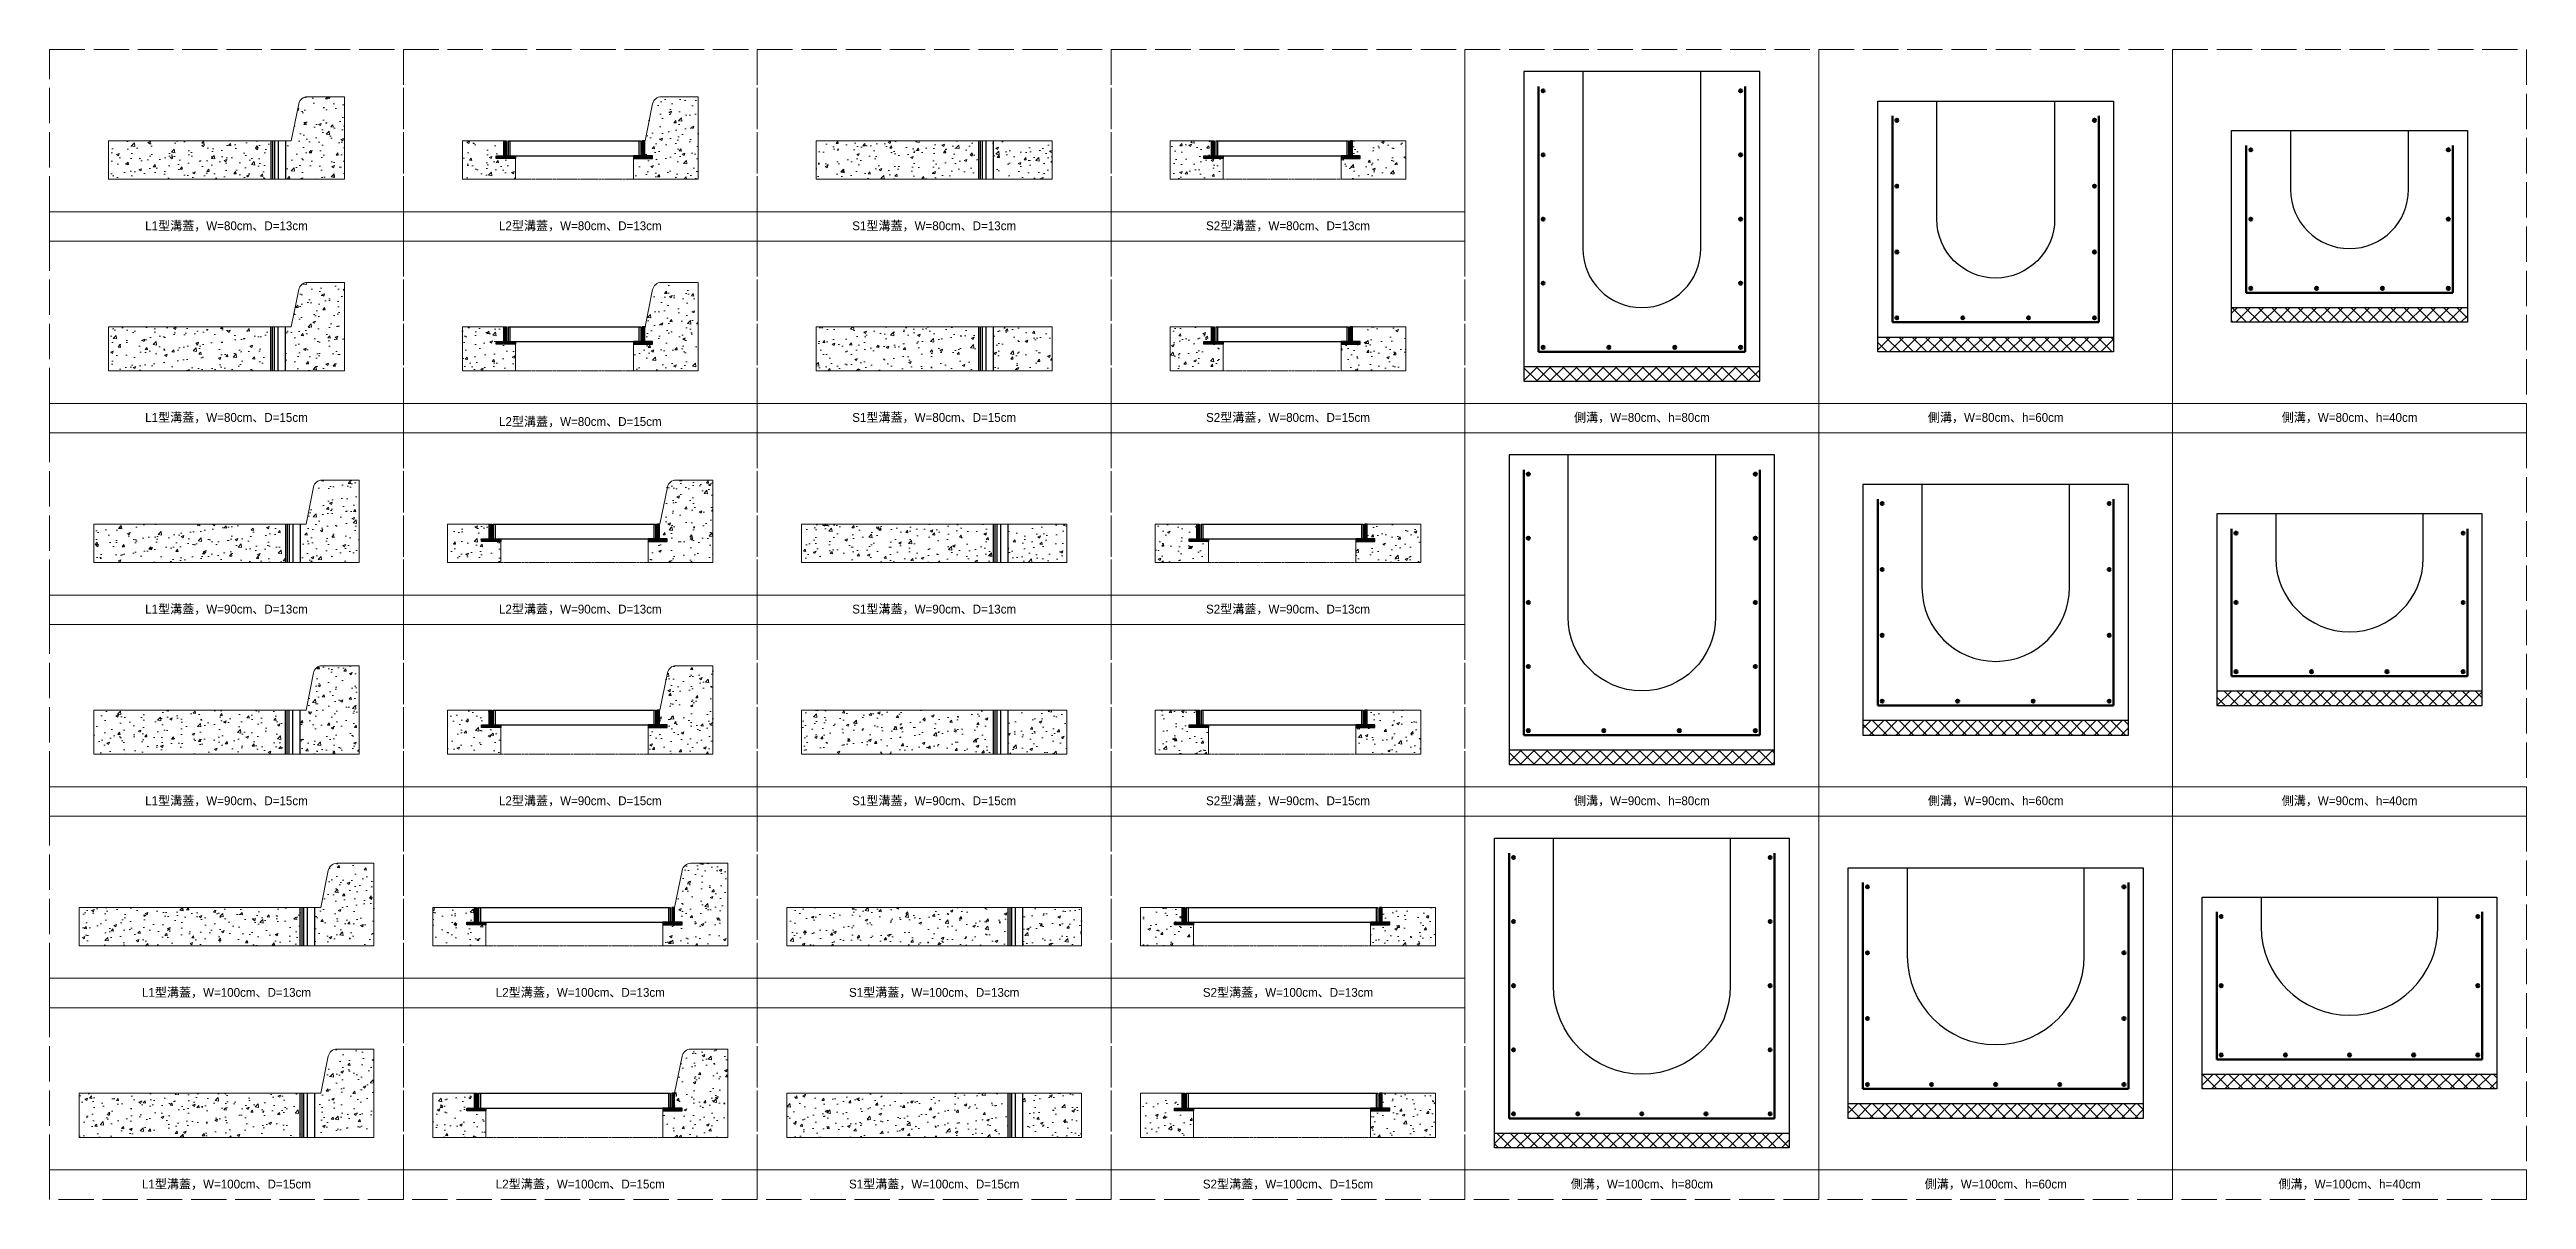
# Model space of a CAD drawing. Extents: x -8920 to 1950, y -2159 to 466.
# Drawn here: x 305 to 1145, y -1047 to -657 of the extents above; entities that cross this region are included whole.
import ezdxf

# ---------------------------------------------------------------- set-up
doc = ezdxf.new("R2010")
doc.units = 0
doc.header["$MEASUREMENT"] = 0
doc.linetypes.add('ACAD_ISO02W100', pattern=[15, 12, -3])
doc.linetypes.add('HIDDEN', pattern=[0.375, 0.25, -0.125])
doc.layers.add('一、4.基本-隱藏', color=9, linetype='ACAD_ISO02W100', lineweight=20, plot=False)
doc.layers.add('三、3.文字-註解文字', color=2, linetype='Continuous')
for name, color, linetype, lineweight in [('二、1.繪圖-既有設施', 8, 'Continuous', 20), ('二、2.繪圖-施作項目', 181, 'Continuous', 30), ('二、5.繪圖-鋼筋', 60, 'Continuous', 50), ('二、6.繪圖-其他施作項目', 35, 'Continuous', 30)]:
    doc.layers.add(name, color=color, linetype=linetype, lineweight=lineweight)
doc.styles.add('註解文字', font='MS PGothic.ttf', dxfattribs={"height": 3})
pattern_1 = [(50, (2153.0995, -1926.846), (9.109233, -0.796954), [0.9525, -10.4775]), (355, (2153.0995, -1926.846), (-1.76217, 9.552842), [0.762, -8.38203]), (100.45144, (2153.859, -1926.912), (7.347062, 8.755888), [0.8095, -8.904512]), (46.1842, (2153.1, -1924.306), (13.55395, -2.102116), [1.42875, -15.71625]), (96.63556, (2154.229, -1924.481), (11.87021, 12.37131), [1.21425, -13.35678]), (351.18415, (2153.1, -1924.306), (11.87021, 12.37131), [1.143, -12.57299]), (21, (2154.3695, -1924.941), (7.58072, -5.11326), [0.9525, -10.4775]), (326, (2154.3695, -1924.941), (3.0901, 9.2094), [0.762, -8.382]), (71.45144, (2155.001, -1925.367), (10.67082, 4.09614), [0.8095, -8.904497]), (37.5, (2153.0995, -1926.846), (0.15443, 4.227752), [0, -8.2804, 0, -8.509, 0, -8.41375]), (7.5, (2153.0995, -1926.846), (3.340983, 5.009029), [0, -4.8514, 0, -8.0899, 0, -3.20675]), (327.5, (2150.2674, -1926.846), (6.77953, -0.286437), [0, -3.175, 0, -9.906, 0, -13.1445]), (317.5, (2148.9974, -1926.846), (7.406459, 1.271325), [0, -4.1275, 0, -6.5786, 0, -9.3345])]

msp = doc.modelspace()

# ---------------------------------------------------------------- texts
at = {"layer": '三、3.文字-註解文字', "char_height": 3, "attachment_point": 5, "style": '註解文字'}
for s, width, insert in [('{\\fMS PGothic|b0|i0|c128|p34;L1型溝蓋，W=80cm、}D{\\fMS PGothic|b0|i0|c128|p34;=13cm}', 56.47469, (364.723, -717)), ('{\\fMS PGothic|b0|i0|c128|p34;L2型溝蓋，W=80cm、}D{\\fMS PGothic|b0|i0|c128|p34;=13cm}', 56.14158, (484.723, -717)), ('{\\fMS PGothic|b0|i0|c128|p34;S1型溝蓋，W=80cm、}D{\\fMS PGothic|b0|i0|c128|p34;=13cm}', 57.44525, (604.723, -717)), ('{\\fMS PGothic|b0|i0|c128|p34;S2型溝蓋，W=80cm、}D{\\fMS PGothic|b0|i0|c128|p34;=13cm}', 59.02274, (724.723, -717)), ('{\\fMS PGothic|b0|i0|c128|p34;L1型溝蓋，W=80cm、}D{\\fMS PGothic|b0|i0|c128|p34;=15cm}', 57.34747, (364.723, -782)), ('{\\fMS PGothic|b0|i0|c128|p34;S1型溝蓋，W=80cm、}D{\\fMS PGothic|b0|i0|c128|p34;=15cm}', 58.08356, (604.723, -782)), ('{\\fMS PGothic|b0|i0|c128|p34;S2型溝蓋，W=80cm、}D{\\fMS PGothic|b0|i0|c128|p34;=15cm}', 56.60773, (724.723, -782)), ('{\\fMS PGothic|b0|i0|c128|p34;側溝，W=80cm、h=80cm}', 47.53732, (844.723, -782)), ('{\\fMS PGothic|b0|i0|c128|p34;側溝，W=80cm、h=60cm}', 47.53732, (964.723, -782)), ('{\\fMS PGothic|b0|i0|c128|p34;側溝，W=80cm、h=40cm}', 47.53732, (1084.723, -782)), ('{\\fMS PGothic|b0|i0|c128|p34;L2型溝蓋，W=80cm、}D{\\fMS PGothic|b0|i0|c128|p34;=15cm}', 57.7146, (484.723, -783.399)), ('{\\fMS PGothic|b0|i0|c128|p34;L1型溝蓋，W=90cm、}D{\\fMS PGothic|b0|i0|c128|p34;=13cm}', 54.25099, (364.723, -847)), ('{\\fMS PGothic|b0|i0|c128|p34;L2型溝蓋，W=90cm、}D{\\fMS PGothic|b0|i0|c128|p34;=13cm}', 55.87747, (484.723, -847)), ('{\\fMS PGothic|b0|i0|c128|p34;S1型溝蓋，W=90cm、}D{\\fMS PGothic|b0|i0|c128|p34;=13cm}', 54.79315, (604.723, -847)), ('{\\fMS PGothic|b0|i0|c128|p34;S2型溝蓋，W=90cm、}D{\\fMS PGothic|b0|i0|c128|p34;=13cm}', 54.79315, (724.723, -847)), ('{\\fMS PGothic|b0|i0|c128|p34;L1型溝蓋，W=90cm、}D{\\fMS PGothic|b0|i0|c128|p34;=15cm}', 56.72586, (364.723, -912)), ('{\\fMS PGothic|b0|i0|c128|p34;L2型溝蓋，W=90cm、}D{\\fMS PGothic|b0|i0|c128|p34;=15cm}', 53.72247, (484.723, -912)), ('{\\fMS PGothic|b0|i0|c128|p34;S1型溝蓋，W=90cm、}D{\\fMS PGothic|b0|i0|c128|p34;=15cm}', 54.54158, (604.723, -912)), ('{\\fMS PGothic|b0|i0|c128|p34;S2型溝蓋，W=90cm、}D{\\fMS PGothic|b0|i0|c128|p34;=15cm}', 53.99555, (724.723, -912)), ('{\\fMS PGothic|b0|i0|c128|p34;側溝，W=90cm、h=80cm}', 47.53732, (844.723, -912)), ('{\\fMS PGothic|b0|i0|c128|p34;側溝，W=90cm、h=60cm}', 47.53732, (964.723, -912)), ('{\\fMS PGothic|b0|i0|c128|p34;側溝，W=90cm、h=40cm}', 47.53732, (1084.723, -912)), ('{\\fMS PGothic|b0|i0|c128|p34;L1型溝蓋，W=100cm、}D{\\fMS PGothic|b0|i0|c128|p34;=13cm}', 55.76564, (364.723, -977)), ('{\\fMS PGothic|b0|i0|c128|p34;L2型溝蓋，W=100cm、}D{\\fMS PGothic|b0|i0|c128|p34;=13cm}', 55.66125, (484.723, -977)), ('{\\fMS PGothic|b0|i0|c128|p34;S1型溝蓋，W=100cm、}D{\\fMS PGothic|b0|i0|c128|p34;=13cm}', 55.93624, (604.723, -977)), ('{\\fMS PGothic|b0|i0|c128|p34;S2型溝蓋，W=100cm、}D{\\fMS PGothic|b0|i0|c128|p34;=13cm}', 56.21122, (724.723, -977)), ('{\\fMS PGothic|b0|i0|c128|p34;L1型溝蓋，W=100cm、}D{\\fMS PGothic|b0|i0|c128|p34;=15cm}', 56.79687, (364.723, -1042)), ('{\\fMS PGothic|b0|i0|c128|p34;L2型溝蓋，W=100cm、}D{\\fMS PGothic|b0|i0|c128|p34;=15cm}', 57.07385, (484.723, -1042)), ('{\\fMS PGothic|b0|i0|c128|p34;S1型溝蓋，W=100cm、}D{\\fMS PGothic|b0|i0|c128|p34;=15cm}', 57.90477, (604.723, -1042)), ('{\\fMS PGothic|b0|i0|c128|p34;S2型溝蓋，W=100cm、}D{\\fMS PGothic|b0|i0|c128|p34;=15cm}', 56.15602, (724.723, -1042)), ('{\\fMS PGothic|b0|i0|c128|p34;側溝，W=100cm、h=80cm}', 47.53732, (844.723, -1042)), ('{\\fMS PGothic|b0|i0|c128|p34;側溝，W=100cm、h=60cm}', 47.53732, (964.723, -1042)), ('{\\fMS PGothic|b0|i0|c128|p34;側溝，W=100cm、h=40cm}', 47.53732, (1084.723, -1042))]:
    msp.add_mtext_dynamic_manual_height_columns(s, width=width, gutter_width=15, heights=[0], dxfattribs=dict(at, insert=insert))

# ---------------------------------------------------------------- hatches: boundary and pattern name
at = {"layer": '二、1.繪圖-既有設施'}
h = msp.add_hatch(dxfattribs=at)
h.set_pattern_fill('AR-CONC', color=256, scale=0.05)
h.set_pattern_definition(pattern_1)
h.paths.add_polyline_path([(379.723, -701), (379.723, -688), (324.723, -688), (324.723, -701)])
h.paths.add_polyline_path([(404.723, -701), (404.723, -688), (404.723, -673), (392.183, -673, 0.3575108), (389.241, -675.412), (386.723, -688), (384.723, -688), (384.723, -701)])
h = msp.add_hatch(dxfattribs=at)
h.set_pattern_fill('AR-CONC', color=256, scale=0.05)
h.set_pattern_definition([(50, (2174.232, -1992.286), (9.109233, -0.796954), [0.9525, -10.4775]), (355, (2174.232, -1992.286), (-1.76217, 9.552842), [0.762, -8.38203]), (100.45144, (2174.991, -1992.352), (7.347062, 8.755888), [0.8095, -8.904512]), (46.1842, (2174.232, -1989.746), (13.55395, -2.102116), [1.42875, -15.71625]), (96.63556, (2175.362, -1989.921), (11.87021, 12.37131), [1.21425, -13.35678]), (351.18415, (2174.232, -1989.746), (11.87021, 12.37131), [1.143, -12.57299]), (21, (2175.502, -1990.381), (7.58072, -5.11326), [0.9525, -10.4775]), (326, (2175.502, -1990.381), (3.0901, 9.2094), [0.762, -8.382]), (71.45144, (2176.134, -1990.807), (10.67082, 4.09614), [0.8095, -8.904497]), (37.5, (2174.2322, -1992.286), (0.15443, 4.227752), [0, -8.2804, 0, -8.509, 0, -8.41375]), (7.5, (2174.232, -1992.286), (3.340983, 5.009029), [0, -4.8514, 0, -8.0899, 0, -3.20675]), (327.5, (2171.4, -1992.286), (6.77953, -0.286437), [0, -3.175, 0, -9.906, 0, -13.1445]), (317.5, (2170.13, -1992.286), (7.406459, 1.271325), [0, -4.1275, 0, -6.5786, 0, -9.3345])])
h.paths.add_polyline_path([(444.723, -701), (462.723, -701), (462.723, -693.9), (456.223, -693.9), (456.223, -693), (458.823, -693), (458.823, -688), (444.723, -688)])
h.paths.add_polyline_path([(509.223, -693), (509.223, -693.9), (502.723, -693.9), (502.723, -701), (524.723, -701), (524.723, -688), (524.723, -673), (512.183, -673, 0.3575108), (509.241, -675.412), (506.723, -688), (506.623, -688), (506.623, -693)])
h = msp.add_hatch(dxfattribs=at)
h.set_pattern_fill('AR-CONC', color=256, scale=0.05)
h.set_pattern_definition(pattern_1)
h.paths.add_polyline_path([(564.723, -688), (564.723, -701), (619.723, -701), (619.723, -688)])
h.paths.add_polyline_path([(624.723, -688), (624.723, -701), (644.723, -701), (644.723, -688)])
h = msp.add_hatch(dxfattribs=at)
h.set_pattern_fill('AR-CONC', color=256, scale=0.05)
h.set_pattern_definition(pattern_1)
h.paths.add_polyline_path([(702.723, -701), (702.723, -693.9), (696.223, -693.9), (696.223, -693), (698.823, -693), (698.823, -688), (684.723, -688), (684.723, -701)])
h.paths.add_polyline_path([(764.723, -701), (764.723, -688), (746.623, -688), (746.623, -693), (749.223, -693), (749.223, -693.9), (742.723, -693.9), (742.723, -701)])
h = msp.add_hatch(dxfattribs=at)
h.set_pattern_fill('AR-CONC', color=256, scale=0.05)
h.set_pattern_definition([(50, (2155.3466, -2064.479), (9.109233, -0.796954), [0.9525, -10.4775]), (355, (2155.347, -2064.479), (-1.76217, 9.552842), [0.762, -8.38203]), (100.45144, (2156.106, -2064.5455), (7.347062, 8.755888), [0.8095, -8.904512]), (46.1842, (2155.347, -2061.939), (13.55395, -2.102116), [1.42875, -15.71625]), (96.63556, (2156.476, -2062.114), (11.87021, 12.37131), [1.21425, -13.35678]), (351.18415, (2155.347, -2061.939), (11.87021, 12.37131), [1.143, -12.57299]), (21, (2156.6166, -2062.574), (7.58072, -5.11326), [0.9525, -10.4775]), (326, (2156.617, -2062.574), (3.0901, 9.2094), [0.762, -8.382]), (71.45144, (2157.248, -2063), (10.67082, 4.09614), [0.8095, -8.904497]), (37.5, (2155.3466, -2064.479), (0.15443, 4.227752), [0, -8.2804, 0, -8.509, 0, -8.41375]), (7.5, (2155.3466, -2064.479), (3.340983, 5.009029), [0, -4.8514, 0, -8.0899, 0, -3.20675]), (327.5, (2152.5145, -2064.479), (6.77953, -0.286437), [0, -3.175, 0, -9.906, 0, -13.1445]), (317.5, (2151.2445, -2064.479), (7.406459, 1.271325), [0, -4.1275, 0, -6.5786, 0, -9.3345])])
h.paths.add_polyline_path([(379.723, -766), (379.723, -751), (324.723, -751), (324.723, -766)])
h.paths.add_polyline_path([(404.723, -751), (404.723, -736), (392.183, -736, 0.3575108), (389.241, -738.412), (386.723, -751), (384.723, -751), (384.723, -766), (404.723, -766)])
h = msp.add_hatch(dxfattribs=at)
h.set_pattern_fill('AR-CONC', color=256, scale=0.05)
h.set_pattern_definition([(50, (2163.723, -2058.962), (9.109233, -0.796954), [0.9525, -10.4775]), (355, (2163.723, -2058.962), (-1.76217, 9.552842), [0.762, -8.38203]), (100.45144, (2164.482, -2059.028), (7.347062, 8.755888), [0.8095, -8.904512]), (46.1842, (2163.723, -2056.422), (13.55395, -2.102116), [1.42875, -15.71625]), (96.63556, (2164.852, -2056.597), (11.87021, 12.37131), [1.21425, -13.35678]), (351.18415, (2163.723, -2056.422), (11.87021, 12.37131), [1.143, -12.57299]), (21, (2164.993, -2057.057), (7.58072, -5.11326), [0.9525, -10.4775]), (326, (2164.993, -2057.057), (3.0901, 9.2094), [0.762, -8.382]), (71.45144, (2165.624, -2057.483), (10.67082, 4.09614), [0.8095, -8.904497]), (37.5, (2163.7227, -2058.962), (0.15443, 4.227752), [0, -8.2804, 0, -8.509, 0, -8.41375]), (7.5, (2163.7227, -2058.962), (3.340983, 5.009029), [0, -4.8514, 0, -8.0899, 0, -3.20675]), (327.5, (2160.8906, -2058.962), (6.77953, -0.286437), [0, -3.175, 0, -9.906, 0, -13.1445]), (317.5, (2159.6206, -2058.962), (7.406459, 1.271325), [0, -4.1275, 0, -6.5786, 0, -9.3345])])
h.paths.add_polyline_path([(444.723, -766), (462.723, -766), (462.723, -756.9), (456.223, -756.9), (456.223, -756), (458.823, -756), (458.823, -751), (444.723, -751)])
h.paths.add_polyline_path([(524.723, -751), (524.723, -736), (512.183, -736, 0.3575108), (509.241, -738.412), (506.723, -751), (506.623, -751), (506.623, -756), (509.223, -756), (509.223, -756.9), (502.723, -756.9), (502.723, -766), (524.723, -766)])
h = msp.add_hatch(dxfattribs=at)
h.set_pattern_fill('AR-CONC', color=256, scale=0.05)
h.set_pattern_definition([(50, (1463.347, -1972.0555), (9.109233, -0.796954), [0.9525, -10.4775]), (355, (1463.347, -1972.0555), (-1.76217, 9.55284), [0.762, -8.38203]), (100.45144, (1464.106, -1972.122), (7.34706, 8.75589), [0.8095, -8.90451]), (46.1842, (1463.347, -1969.515), (13.55395, -2.10212), [1.42875, -15.71625]), (96.6356, (1464.476, -1969.69), (11.87021, 12.37131), [1.21425, -13.35678]), (351.1842, (1463.347, -1969.515), (11.87021, 12.3713), [1.143, -12.57299]), (21, (1464.617, -1970.1505), (7.58072, -5.11326), [0.9525, -10.4775]), (326, (1464.617, -1970.1505), (3.0901, 9.2094), [0.762, -8.382]), (71.45144, (1465.249, -1970.577), (10.67082, 4.09614), [0.8095, -8.904497]), (37.5, (1463.347, -1972.0555), (0.15443, 4.227752), [0, -8.2804, 0, -8.509, 0, -8.41375]), (7.5, (1463.347, -1972.0555), (3.340983, 5.009029), [0, -4.8514, 0, -8.0899, 0, -3.20675]), (327.5, (1460.5148, -1972.0555), (6.77953, -0.286437), [0, -3.175, 0, -9.906, 0, -13.1445]), (317.5, (1459.245, -1972.0555), (7.40646, 1.271325), [0, -4.1275, 0, -6.5786, 0, -9.3345])])
h.paths.add_polyline_path([(619.723, -751), (564.723, -751), (564.723, -766), (619.723, -766)])
h.paths.add_polyline_path([(644.723, -751), (624.723, -751), (624.723, -766), (644.723, -766)])
h = msp.add_hatch(dxfattribs=at)
h.set_pattern_fill('AR-CONC', color=256, scale=0.05)
h.set_pattern_definition([(50, (1531.163, -1974.5664), (9.109233, -0.796954), [0.9525, -10.4775]), (355, (1531.163, -1974.566), (-1.76217, 9.55284), [0.762, -8.38203]), (100.45144, (1531.922, -1974.633), (7.34706, 8.75589), [0.8095, -8.90451]), (46.1842, (1531.163, -1972.026), (13.55395, -2.10212), [1.42875, -15.71625]), (96.6356, (1532.293, -1972.202), (11.87021, 12.37131), [1.21425, -13.35678]), (351.1842, (1531.163, -1972.026), (11.87021, 12.3713), [1.143, -12.57299]), (21, (1532.433, -1972.6614), (7.58072, -5.11326), [0.9525, -10.4775]), (326, (1532.433, -1972.661), (3.0901, 9.2094), [0.762, -8.382]), (71.45144, (1533.065, -1973.0875), (10.67082, 4.09614), [0.8095, -8.904497]), (37.5, (1531.163, -1974.5664), (0.15443, 4.227752), [0, -8.2804, 0, -8.509, 0, -8.41375]), (7.5, (1531.163, -1974.5664), (3.340983, 5.009029), [0, -4.8514, 0, -8.0899, 0, -3.20675]), (327.5, (1528.331, -1974.5664), (6.77953, -0.286437), [0, -3.175, 0, -9.906, 0, -13.1445]), (317.5, (1527.061, -1974.5664), (7.40646, 1.271325), [0, -4.1275, 0, -6.5786, 0, -9.3345])])
h.paths.add_polyline_path([(702.723, -766), (702.723, -756.9), (696.223, -756.9), (696.223, -756), (698.823, -756), (698.823, -751), (684.723, -751), (684.723, -766)])
h.paths.add_polyline_path([(764.723, -766), (764.723, -751), (746.623, -751), (746.623, -756), (749.223, -756), (749.223, -756.9), (742.723, -756.9), (742.723, -766)])
h = msp.add_hatch(dxfattribs=at)
h.set_pattern_fill('AR-CONC', color=256, scale=0.05)
h.set_pattern_definition([(50, (1364.133, -2062.791), (9.109233, -0.796954), [0.9525, -10.4775]), (355, (1364.133, -2062.791), (-1.76217, 9.55284), [0.762, -8.38203]), (100.45144, (1364.892, -2062.857), (7.34706, 8.755888), [0.8095, -8.90451]), (46.1842, (1364.133, -2060.251), (13.55395, -2.10212), [1.42875, -15.71625]), (96.6356, (1365.263, -2060.426), (11.87021, 12.37131), [1.21425, -13.35678]), (351.1842, (1364.133, -2060.25), (11.87021, 12.37131), [1.143, -12.57299]), (21, (1365.403, -2060.886), (7.58072, -5.11326), [0.9525, -10.4775]), (326, (1365.403, -2060.886), (3.0901, 9.2094), [0.762, -8.382]), (71.45144, (1366.035, -2061.312), (10.67082, 4.09614), [0.8095, -8.904497]), (37.5, (1364.133, -2062.7907), (0.15443, 4.227752), [0, -8.2804, 0, -8.509, 0, -8.41375]), (7.5, (1364.133, -2062.7907), (3.340983, 5.009029), [0, -4.8514, 0, -8.0899, 0, -3.20675]), (327.5, (1361.301, -2062.7907), (6.77953, -0.286437), [0, -3.175, 0, -9.906, 0, -13.1445]), (317.5, (1360.031, -2062.7907), (7.40646, 1.271325), [0, -4.1275, 0, -6.5786, 0, -9.3345])])
h.paths.add_polyline_path([(319.723, -818), (319.723, -831), (384.723, -831), (384.723, -818)])
h.paths.add_polyline_path([(409.723, -818), (409.723, -803), (397.183, -803, 0.3575108), (394.241, -805.412), (391.723, -818), (389.723, -818), (389.723, -831), (409.723, -831)])
h = msp.add_hatch(dxfattribs=at)
h.set_pattern_fill('AR-CONC', color=256, scale=0.05)
h.set_pattern_definition([(50, (1739.222, -1737.156), (9.109233, -0.796954), [0.9525, -10.4775]), (355, (1739.222, -1737.156), (-1.76217, 9.55284), [0.762, -8.38203]), (100.45144, (1739.981, -1737.222), (7.34706, 8.75589), [0.8095, -8.90451]), (46.1842, (1739.222, -1734.616), (13.55395, -2.10212), [1.42875, -15.71625]), (96.6356, (1740.351, -1734.791), (11.87021, 12.37131), [1.21425, -13.35678]), (351.1842, (1739.222, -1734.616), (11.87021, 12.37131), [1.143, -12.57299]), (21, (1740.492, -1735.251), (7.58072, -5.11326), [0.9525, -10.4775]), (326, (1740.492, -1735.251), (3.0901, 9.2094), [0.762, -8.382]), (71.45144, (1741.124, -1735.677), (10.67082, 4.09614), [0.8095, -8.904497]), (37.5, (1739.222, -1737.1558), (0.15443, 4.227752), [0, -8.2804, 0, -8.509, 0, -8.41375]), (7.5, (1739.222, -1737.156), (3.340983, 5.009029), [0, -4.8514, 0, -8.0899, 0, -3.20675]), (327.5, (1736.39, -1737.1558), (6.77953, -0.286437), [0, -3.175, 0, -9.906, 0, -13.1445]), (317.5, (1735.12, -1737.156), (7.40646, 1.271325), [0, -4.1275, 0, -6.5786, 0, -9.3345])])
h.paths.add_polyline_path([(451.223, -823.9), (451.223, -823), (453.823, -823), (453.823, -818), (439.723, -818), (439.723, -831), (457.723, -831), (457.723, -823.9)])
h.paths.add_polyline_path([(529.723, -818), (529.723, -803), (517.183, -803, 0.3575108), (514.241, -805.412), (511.723, -818), (511.623, -818), (511.623, -823), (514.223, -823), (514.223, -823.9), (507.723, -823.9), (507.723, -831), (529.723, -831)])
h = msp.add_hatch(dxfattribs=at)
h.set_pattern_fill('AR-CONC', color=256, scale=0.05)
h.set_pattern_definition([(50, (1162.977, -1810.353), (9.109233, -0.796954), [0.9525, -10.4775]), (355, (1162.977, -1810.353), (-1.76217, 9.55284), [0.762, -8.38203]), (100.45144, (1163.736, -1810.419), (7.34706, 8.75589), [0.8095, -8.90451]), (46.1842, (1162.977, -1807.813), (13.55395, -2.10212), [1.42875, -15.71625]), (96.6356, (1164.107, -1807.988), (11.8702, 12.3713), [1.21425, -13.35678]), (351.1842, (1162.977, -1807.813), (11.8702, 12.3713), [1.143, -12.57299]), (21, (1164.247, -1808.448), (7.58072, -5.11326), [0.9525, -10.4775]), (326, (1164.247, -1808.448), (3.0901, 9.2094), [0.762, -8.382]), (71.45144, (1164.879, -1808.874), (10.67082, 4.09614), [0.8095, -8.9045]), (37.5, (1162.9772, -1810.353), (0.15443, 4.227752), [0, -8.2804, 0, -8.509, 0, -8.41375]), (7.5, (1162.977, -1810.353), (3.340983, 5.009029), [0, -4.8514, 0, -8.0899, 0, -3.20675]), (327.5, (1160.145, -1810.353), (6.77953, -0.286437), [0, -3.175, 0, -9.906, 0, -13.1445]), (317.5, (1158.875, -1810.353), (7.40646, 1.271325), [0, -4.1275, 0, -6.5786, 0, -9.3345])])
h.paths.add_polyline_path([(624.723, -831), (624.723, -818), (559.723, -818), (559.723, -831)])
h.paths.add_polyline_path([(649.723, -818), (629.723, -818), (629.723, -831), (649.723, -831)])
h = msp.add_hatch(dxfattribs=at)
h.set_pattern_fill('AR-CONC', color=256, scale=0.05)
h.set_pattern_definition([(50, (1422.869, -1830.112), (9.109233, -0.796954), [0.9525, -10.4775]), (355, (1422.869, -1830.112), (-1.76217, 9.55284), [0.762, -8.38203]), (100.45144, (1423.628, -1830.179), (7.34706, 8.75589), [0.8095, -8.90451]), (46.1842, (1422.869, -1827.572), (13.55395, -2.10212), [1.42875, -15.71625]), (96.6356, (1423.998, -1827.747), (11.8702, 12.3713), [1.21425, -13.35678]), (351.1842, (1422.869, -1827.572), (11.8702, 12.3713), [1.143, -12.57299]), (21, (1424.139, -1828.207), (7.58072, -5.11326), [0.9525, -10.4775]), (326, (1424.139, -1828.207), (3.0901, 9.2094), [0.762, -8.382]), (71.45144, (1424.7705, -1828.633), (10.67082, 4.09614), [0.8095, -8.9045]), (37.5, (1422.8688, -1830.1122), (0.15443, 4.227752), [0, -8.2804, 0, -8.509, 0, -8.41375]), (7.5, (1422.869, -1830.112), (3.340983, 5.009029), [0, -4.8514, 0, -8.0899, 0, -3.20675]), (327.5, (1420.0367, -1830.1122), (6.77953, -0.286437), [0, -3.175, 0, -9.906, 0, -13.1445]), (317.5, (1418.7667, -1830.112), (7.40646, 1.271325), [0, -4.1275, 0, -6.5786, 0, -9.3345])])
h.paths.add_polyline_path([(679.723, -831), (697.723, -831), (697.723, -823.9), (691.223, -823.9), (691.223, -823), (693.823, -823), (693.823, -818), (679.723, -818)])
h.paths.add_polyline_path([(769.723, -831), (769.723, -818), (751.623, -818), (751.623, -823), (754.223, -823), (754.223, -823.9), (747.723, -823.9), (747.723, -831)])
h = msp.add_hatch(dxfattribs=at)
h.set_pattern_fill('AR-CONC', color=256, scale=0.05)
h.set_pattern_definition([(50, (1623.3596, -1839.097), (9.109233, -0.796954), [0.9525, -10.4775]), (355, (1623.36, -1839.097), (-1.76217, 9.55284), [0.762, -8.38203]), (100.45144, (1624.119, -1839.164), (7.34706, 8.755888), [0.8095, -8.90451]), (46.1842, (1623.36, -1836.557), (13.55395, -2.10212), [1.42875, -15.71625]), (96.6356, (1624.489, -1836.732), (11.87021, 12.37131), [1.21425, -13.35678]), (351.1842, (1623.36, -1836.557), (11.87021, 12.37131), [1.143, -12.57299]), (21, (1624.6296, -1837.192), (7.58072, -5.11326), [0.9525, -10.4775]), (326, (1624.63, -1837.192), (3.0901, 9.2094), [0.762, -8.382]), (71.45144, (1625.261, -1837.618), (10.67082, 4.09614), [0.8095, -8.904497]), (37.5, (1623.3596, -1839.0972), (0.15443, 4.227752), [0, -8.2804, 0, -8.509, 0, -8.41375]), (7.5, (1623.3596, -1839.097), (3.340983, 5.009029), [0, -4.8514, 0, -8.0899, 0, -3.20675]), (327.5, (1620.5275, -1839.097), (6.77953, -0.286437), [0, -3.175, 0, -9.906, 0, -13.1445]), (317.5, (1619.2575, -1839.097), (7.40646, 1.271325), [0, -4.1275, 0, -6.5786, 0, -9.3345])])
h.paths.add_polyline_path([(319.723, -881), (319.723, -896), (384.723, -896), (384.723, -881)])
h.paths.add_polyline_path([(409.723, -881), (409.723, -866), (397.183, -866, 0.3575108), (394.241, -868.412), (391.723, -881), (389.723, -881), (389.723, -896), (409.723, -896)])
h = msp.add_hatch(dxfattribs=at)
h.set_pattern_fill('AR-CONC', color=256, scale=0.05)
h.set_pattern_definition([(50, (1812.5776, -1741.496), (9.109233, -0.796954), [0.9525, -10.4775]), (355, (1812.578, -1741.496), (-1.76217, 9.55284), [0.762, -8.38203]), (100.45144, (1813.337, -1741.562), (7.34706, 8.755888), [0.8095, -8.90451]), (46.1842, (1812.578, -1738.956), (13.55395, -2.10212), [1.42875, -15.71625]), (96.6356, (1813.707, -1739.131), (11.87021, 12.37131), [1.21425, -13.35678]), (351.1842, (1812.578, -1738.956), (11.87021, 12.37131), [1.143, -12.57299]), (21, (1813.8476, -1739.591), (7.58072, -5.11326), [0.9525, -10.4775]), (326, (1813.848, -1739.591), (3.0901, 9.2094), [0.762, -8.382]), (71.45144, (1814.479, -1740.017), (10.67082, 4.09614), [0.8095, -8.904497]), (37.5, (1812.5776, -1741.4956), (0.15443, 4.227752), [0, -8.2804, 0, -8.509, 0, -8.41375]), (7.5, (1812.5776, -1741.4956), (3.340983, 5.009029), [0, -4.8514, 0, -8.0899, 0, -3.20675]), (327.5, (1809.7455, -1741.4956), (6.77953, -0.286437), [0, -3.175, 0, -9.906, 0, -13.1445]), (317.5, (1808.4755, -1741.4956), (7.40646, 1.271325), [0, -4.1275, 0, -6.5786, 0, -9.3345])])
h.paths.add_polyline_path([(439.723, -896), (457.723, -896), (457.723, -886.9), (451.223, -886.9), (451.223, -886), (453.823, -886), (453.823, -881), (439.723, -881)])
h.paths.add_polyline_path([(514.223, -886.9), (507.723, -886.9), (507.723, -896), (529.723, -896), (529.723, -881), (529.723, -866), (517.183, -866, 0.3575108), (514.241, -868.412), (511.723, -881), (511.623, -881), (511.623, -886), (514.223, -886)])
h = msp.add_hatch(dxfattribs=at)
h.set_pattern_fill('AR-CONC', color=256, scale=0.05)
h.set_pattern_definition([(50, (1154.4344, -1844.4674), (9.109233, -0.796954), [0.9525, -10.4775]), (355, (1154.434, -1844.467), (-1.76217, 9.55284), [0.762, -8.38203]), (100.45144, (1155.1935, -1844.534), (7.34706, 8.75589), [0.8095, -8.90451]), (46.1842, (1154.434, -1841.927), (13.55395, -2.10212), [1.42875, -15.71625]), (96.6356, (1155.564, -1842.103), (11.8702, 12.3713), [1.21425, -13.35678]), (351.1842, (1154.434, -1841.927), (11.8702, 12.3713), [1.143, -12.57299]), (21, (1155.7044, -1842.5624), (7.58072, -5.11326), [0.9525, -10.4775]), (326, (1155.704, -1842.562), (3.0901, 9.2094), [0.762, -8.382]), (71.45144, (1156.336, -1842.9886), (10.67082, 4.09614), [0.8095, -8.9045]), (37.5, (1154.4344, -1844.4674), (0.15443, 4.227752), [0, -8.2804, 0, -8.509, 0, -8.41375]), (7.5, (1154.4344, -1844.4674), (3.340983, 5.009029), [0, -4.8514, 0, -8.0899, 0, -3.20675]), (327.5, (1151.6023, -1844.4674), (6.77953, -0.286437), [0, -3.175, 0, -9.906, 0, -13.1445]), (317.5, (1150.3323, -1844.4674), (7.40646, 1.271325), [0, -4.1275, 0, -6.5786, 0, -9.3345])])
h.paths.add_polyline_path([(624.723, -896), (624.723, -881), (559.723, -881), (559.723, -896)])
h.paths.add_polyline_path([(649.723, -881), (629.723, -881), (629.723, -896), (649.723, -896)])
h = msp.add_hatch(dxfattribs=at)
h.set_pattern_fill('AR-CONC', color=256, scale=0.05)
h.set_pattern_definition([(50, (1273.231, -1741.6635), (9.109233, -0.796954), [0.9525, -10.4775]), (355, (1273.231, -1741.6635), (-1.76217, 9.55284), [0.762, -8.38203]), (100.4514, (1273.99, -1741.73), (7.34706, 8.75589), [0.8095, -8.90451]), (46.1842, (1273.231, -1739.124), (13.55395, -2.10212), [1.42875, -15.71625]), (96.6356, (1274.36, -1739.299), (11.8702, 12.3713), [1.21425, -13.35678]), (351.1842, (1273.23, -1739.124), (11.8702, 12.3713), [1.143, -12.57299]), (21, (1274.501, -1739.7585), (7.58072, -5.11326), [0.9525, -10.4775]), (326, (1274.501, -1739.7585), (3.0901, 9.2094), [0.762, -8.382]), (71.4514, (1275.132, -1740.185), (10.67082, 4.09614), [0.8095, -8.9045]), (37.5, (1273.2306, -1741.6635), (0.15443, 4.227752), [0, -8.2804, 0, -8.509, 0, -8.41375]), (7.5, (1273.2306, -1741.6635), (3.340983, 5.009029), [0, -4.8514, 0, -8.0899, 0, -3.20675]), (327.5, (1270.3985, -1741.6635), (6.77953, -0.286437), [0, -3.175, 0, -9.906, 0, -13.1445]), (317.5, (1269.1285, -1741.6635), (7.40646, 1.271325), [0, -4.1275, 0, -6.5786, 0, -9.3345])])
h.paths.add_polyline_path([(691.223, -886.9), (691.223, -886), (693.823, -886), (693.823, -881), (679.723, -881), (679.723, -896), (697.723, -896), (697.723, -886.9)])
h.paths.add_polyline_path([(754.223, -886.9), (747.723, -886.9), (747.723, -896), (769.723, -896), (769.723, -881), (751.623, -881), (751.623, -886), (754.223, -886)])
h = msp.add_hatch(dxfattribs=at)
h.set_pattern_fill('AR-CONC', color=256, scale=0.05)
h.set_pattern_definition([(50, (1612.2835, -1857.994), (9.109233, -0.796954), [0.9525, -10.4775]), (355, (1612.2835, -1857.994), (-1.76217, 9.55284), [0.762, -8.38203]), (100.45144, (1613.043, -1858.06), (7.34706, 8.75589), [0.8095, -8.90451]), (46.1842, (1612.284, -1855.454), (13.55395, -2.10212), [1.42875, -15.71625]), (96.6356, (1613.413, -1855.629), (11.87021, 12.37131), [1.21425, -13.35678]), (351.1842, (1612.284, -1855.454), (11.87021, 12.37131), [1.143, -12.57299]), (21, (1613.5535, -1856.089), (7.58072, -5.11326), [0.9525, -10.4775]), (326, (1613.5535, -1856.089), (3.0901, 9.2094), [0.762, -8.382]), (71.45144, (1614.185, -1856.515), (10.67082, 4.09614), [0.8095, -8.904497]), (37.5, (1612.2835, -1857.9936), (0.15443, 4.227752), [0, -8.2804, 0, -8.509, 0, -8.41375]), (7.5, (1612.2835, -1857.9936), (3.340983, 5.009029), [0, -4.8514, 0, -8.0899, 0, -3.20675]), (327.5, (1609.4514, -1857.9936), (6.77953, -0.286437), [0, -3.175, 0, -9.906, 0, -13.1445]), (317.5, (1608.1814, -1857.9936), (7.40646, 1.271325), [0, -4.1275, 0, -6.5786, 0, -9.3345])])
h.paths.add_polyline_path([(389.723, -961), (389.723, -948), (314.723, -948), (314.723, -961)])
h.paths.add_polyline_path([(414.723, -948), (414.723, -933), (402.183, -933, 0.3575108), (399.241, -935.412), (396.723, -948), (394.723, -948), (394.723, -961), (414.723, -961)])
h = msp.add_hatch(dxfattribs=at)
h.set_pattern_fill('AR-CONC', color=256, scale=0.05)
h.set_pattern_definition([(50, (1788.688, -1842.322), (9.109233, -0.796954), [0.9525, -10.4775]), (355, (1788.688, -1842.322), (-1.76217, 9.55284), [0.762, -8.38203]), (100.45144, (1789.447, -1842.3886), (7.34706, 8.755888), [0.8095, -8.90451]), (46.1842, (1788.688, -1839.782), (13.55395, -2.10212), [1.42875, -15.71625]), (96.6356, (1789.818, -1839.957), (11.87021, 12.37131), [1.21425, -13.35678]), (351.1842, (1788.688, -1839.782), (11.87021, 12.37131), [1.143, -12.57299]), (21, (1789.958, -1840.417), (7.58072, -5.11326), [0.9525, -10.4775]), (326, (1789.958, -1840.417), (3.0901, 9.2094), [0.762, -8.382]), (71.45144, (1790.59, -1840.843), (10.67082, 4.09614), [0.8095, -8.904497]), (37.5, (1788.6883, -1842.322), (0.15443, 4.227752), [0, -8.2804, 0, -8.509, 0, -8.41375]), (7.5, (1788.6883, -1842.322), (3.340983, 5.009029), [0, -4.8514, 0, -8.0899, 0, -3.20675]), (327.5, (1785.8562, -1842.322), (6.77953, -0.286437), [0, -3.175, 0, -9.906, 0, -13.1445]), (317.5, (1784.586, -1842.322), (7.40646, 1.271325), [0, -4.1275, 0, -6.5786, 0, -9.3345])])
h.paths.add_polyline_path([(446.223, -953.9), (446.223, -953), (448.823, -953), (448.823, -948), (434.723, -948), (434.723, -961), (452.723, -961), (452.723, -953.9)])
h.paths.add_polyline_path([(519.223, -953), (519.223, -953.9), (512.723, -953.9), (512.723, -961), (534.723, -961), (534.723, -948), (534.723, -933), (522.183, -933, 0.3575108), (519.241, -935.412), (516.723, -948), (516.623, -948), (516.623, -953)])
h = msp.add_hatch(dxfattribs=at)
h.set_pattern_fill('AR-CONC', color=256, scale=0.05)
h.set_pattern_definition([(50, (1139.792, -1862.515), (9.109233, -0.796954), [0.9525, -10.4775]), (355, (1139.792, -1862.515), (-1.76217, 9.55284), [0.762, -8.38203]), (100.4514, (1140.551, -1862.581), (7.34706, 8.75589), [0.8095, -8.90451]), (46.1842, (1139.792, -1859.975), (13.55395, -2.10212), [1.42875, -15.71625]), (96.6356, (1140.921, -1860.15), (11.8702, 12.3713), [1.21425, -13.35678]), (351.1842, (1139.792, -1859.975), (11.8702, 12.3713), [1.143, -12.57299]), (21, (1141.062, -1860.61), (7.58072, -5.11326), [0.9525, -10.4775]), (326, (1141.062, -1860.61), (3.0901, 9.2094), [0.762, -8.382]), (71.4514, (1141.693, -1861.036), (10.67082, 4.09614), [0.8095, -8.9045]), (37.5, (1139.7917, -1862.515), (0.15443, 4.227752), [0, -8.2804, 0, -8.509, 0, -8.41375]), (7.5, (1139.7917, -1862.515), (3.340983, 5.009029), [0, -4.8514, 0, -8.0899, 0, -3.20675]), (327.5, (1136.9596, -1862.515), (6.77953, -0.286437), [0, -3.175, 0, -9.906, 0, -13.1445]), (317.5, (1135.6896, -1862.515), (7.40646, 1.271325), [0, -4.1275, 0, -6.5786, 0, -9.3345])])
h.paths.add_polyline_path([(629.723, -948), (554.723, -948), (554.723, -961), (629.723, -961)])
h.paths.add_polyline_path([(654.723, -948), (634.723, -948), (634.723, -961), (654.723, -961)])
h = msp.add_hatch(dxfattribs=at)
h.set_pattern_fill('AR-CONC', color=256, scale=0.05)
h.set_pattern_definition([(50, (1237.4246, -1832.8204), (9.109233, -0.796954), [0.9525, -10.4775]), (355, (1237.425, -1832.82), (-1.76217, 9.55284), [0.762, -8.38203]), (100.4514, (1238.184, -1832.887), (7.34706, 8.75589), [0.8095, -8.90451]), (46.1842, (1237.425, -1830.28), (13.55395, -2.10212), [1.42875, -15.71625]), (96.6356, (1238.554, -1830.456), (11.8702, 12.3713), [1.21425, -13.35678]), (351.1842, (1237.425, -1830.28), (11.8702, 12.3713), [1.143, -12.57299]), (21, (1238.6946, -1830.9154), (7.58072, -5.11326), [0.9525, -10.4775]), (326, (1238.695, -1830.915), (3.0901, 9.2094), [0.762, -8.382]), (71.4514, (1239.326, -1831.3415), (10.67082, 4.09614), [0.8095, -8.9045]), (37.5, (1237.4246, -1832.8204), (0.15443, 4.227752), [0, -8.2804, 0, -8.509, 0, -8.41375]), (7.5, (1237.4246, -1832.8204), (3.340983, 5.009029), [0, -4.8514, 0, -8.0899, 0, -3.20675]), (327.5, (1234.5925, -1832.8204), (6.77953, -0.286437), [0, -3.175, 0, -9.906, 0, -13.1445]), (317.5, (1233.3225, -1832.8204), (7.40646, 1.271325), [0, -4.1275, 0, -6.5786, 0, -9.3345])])
h.paths.add_polyline_path([(686.223, -953), (688.823, -953), (688.823, -948), (674.723, -948), (674.723, -961), (692.723, -961), (692.723, -953.9), (686.223, -953.9)])
h.paths.add_polyline_path([(774.723, -948), (756.623, -948), (756.623, -953), (759.223, -953), (759.223, -953.9), (752.723, -953.9), (752.723, -961), (774.723, -961)])
h = msp.add_hatch(dxfattribs=at)
h.set_pattern_fill('AR-CONC', color=256, scale=0.05)
h.set_pattern_definition([(50, (1681.9565, -1846.249), (9.109233, -0.796954), [0.9525, -10.4775]), (355, (1681.9565, -1846.249), (-1.76217, 9.55284), [0.762, -8.38203]), (100.45144, (1682.716, -1846.315), (7.34706, 8.75589), [0.8095, -8.90451]), (46.1842, (1681.957, -1843.709), (13.55395, -2.10212), [1.42875, -15.71625]), (96.6356, (1683.086, -1843.884), (11.87021, 12.37131), [1.21425, -13.35678]), (351.1842, (1681.957, -1843.709), (11.87021, 12.37131), [1.143, -12.57299]), (21, (1683.2265, -1844.344), (7.58072, -5.11326), [0.9525, -10.4775]), (326, (1683.2265, -1844.344), (3.0901, 9.2094), [0.762, -8.382]), (71.45144, (1683.858, -1844.77), (10.67082, 4.09614), [0.8095, -8.904497]), (37.5, (1681.9565, -1846.2488), (0.15443, 4.227752), [0, -8.2804, 0, -8.509, 0, -8.41375]), (7.5, (1681.9565, -1846.249), (3.340983, 5.009029), [0, -4.8514, 0, -8.0899, 0, -3.20675]), (327.5, (1679.1244, -1846.2488), (6.77953, -0.286437), [0, -3.175, 0, -9.906, 0, -13.1445]), (317.5, (1677.8544, -1846.249), (7.40646, 1.271325), [0, -4.1275, 0, -6.5786, 0, -9.3345])])
h.paths.add_polyline_path([(314.723, -1011), (314.723, -1026), (389.723, -1026), (389.723, -1011)])
h.paths.add_polyline_path([(396.723, -1011), (394.723, -1011), (394.723, -1026), (414.723, -1026), (414.723, -1011), (414.723, -996), (402.183, -996, 0.3575108), (399.241, -998.412)])
h = msp.add_hatch(dxfattribs=at)
h.set_pattern_fill('AR-CONC', color=256, scale=0.05)
h.set_pattern_definition([(50, (1813.537, -1869.314), (9.109233, -0.796954), [0.9525, -10.4775]), (355, (1813.537, -1869.314), (-1.76217, 9.55284), [0.762, -8.38203]), (100.45144, (1814.296, -1869.381), (7.34706, 8.755888), [0.8095, -8.90451]), (46.1842, (1813.537, -1866.774), (13.55395, -2.10212), [1.42875, -15.71625]), (96.6356, (1814.667, -1866.95), (11.87021, 12.37131), [1.21425, -13.35678]), (351.1842, (1813.537, -1866.774), (11.87021, 12.37131), [1.143, -12.57299]), (21, (1814.807, -1867.409), (7.58072, -5.11326), [0.9525, -10.4775]), (326, (1814.807, -1867.409), (3.0901, 9.2094), [0.762, -8.382]), (71.45144, (1815.439, -1867.8355), (10.67082, 4.09614), [0.8095, -8.904497]), (37.5, (1813.537, -1869.3144), (0.15443, 4.227752), [0, -8.2804, 0, -8.509, 0, -8.41375]), (7.5, (1813.537, -1869.3144), (3.340983, 5.009029), [0, -4.8514, 0, -8.0899, 0, -3.20675]), (327.5, (1810.705, -1869.3144), (6.77953, -0.286437), [0, -3.175, 0, -9.906, 0, -13.1445]), (317.5, (1809.435, -1869.3144), (7.40646, 1.271325), [0, -4.1275, 0, -6.5786, 0, -9.3345])])
h.paths.add_polyline_path([(446.223, -1016.9), (446.223, -1016), (448.823, -1016), (448.823, -1011), (434.723, -1011), (434.723, -1026), (452.723, -1026), (452.723, -1016.9)])
h.paths.add_polyline_path([(519.223, -1016), (519.223, -1016.9), (512.723, -1016.9), (512.723, -1026), (534.723, -1026), (534.723, -1011), (534.723, -996), (522.183, -996, 0.3575108), (519.241, -998.412), (516.723, -1011), (516.623, -1011), (516.623, -1016)])
h = msp.add_hatch(dxfattribs=at)
h.set_pattern_fill('AR-CONC', color=256, scale=0.05)
h.set_pattern_definition([(50, (1440.475, -1766.565), (9.109233, -0.796954), [0.9525, -10.4775]), (355, (1440.475, -1766.565), (-1.76217, 9.55284), [0.762, -8.38203]), (100.45144, (1441.234, -1766.631), (7.34706, 8.75589), [0.8095, -8.90451]), (46.1842, (1440.475, -1764.025), (13.55395, -2.10212), [1.42875, -15.71625]), (96.6356, (1441.605, -1764.2), (11.8702, 12.3713), [1.21425, -13.35678]), (351.1842, (1440.475, -1764.025), (11.8702, 12.3713), [1.143, -12.57299]), (21, (1441.745, -1764.66), (7.58072, -5.11326), [0.9525, -10.4775]), (326, (1441.745, -1764.66), (3.0901, 9.2094), [0.762, -8.382]), (71.45144, (1442.377, -1765.086), (10.67082, 4.09614), [0.8095, -8.9045]), (37.5, (1440.475, -1766.5646), (0.15443, 4.227752), [0, -8.2804, 0, -8.509, 0, -8.41375]), (7.5, (1440.475, -1766.5646), (3.340983, 5.009029), [0, -4.8514, 0, -8.0899, 0, -3.20675]), (327.5, (1437.643, -1766.5646), (6.77953, -0.286437), [0, -3.175, 0, -9.906, 0, -13.1445]), (317.5, (1436.373, -1766.5646), (7.40646, 1.271325), [0, -4.1275, 0, -6.5786, 0, -9.3345])])
h.paths.add_polyline_path([(629.723, -1026), (629.723, -1011), (554.723, -1011), (554.723, -1026)])
h.paths.add_polyline_path([(654.723, -1011), (634.723, -1011), (634.723, -1026), (654.723, -1026)])
h = msp.add_hatch(dxfattribs=at)
h.set_pattern_fill('AR-CONC', color=256, scale=0.05)
h.set_pattern_definition([(50, (1257.9354, -1953.228), (9.109233, -0.796954), [0.9525, -10.4775]), (355, (1257.935, -1953.228), (-1.76217, 9.55284), [0.762, -8.38203]), (100.4514, (1258.6945, -1953.294), (7.34706, 8.75589), [0.8095, -8.90451]), (46.1842, (1257.935, -1950.688), (13.55395, -2.10212), [1.42875, -15.71625]), (96.6356, (1259.065, -1950.863), (11.8702, 12.3713), [1.21425, -13.35678]), (351.1842, (1257.935, -1950.688), (11.8702, 12.3713), [1.143, -12.57299]), (21, (1259.2054, -1951.323), (7.58072, -5.11326), [0.9525, -10.4775]), (326, (1259.205, -1951.323), (3.0901, 9.2094), [0.762, -8.382]), (71.4514, (1259.837, -1951.749), (10.67082, 4.09614), [0.8095, -8.9045]), (37.5, (1257.9354, -1953.2278), (0.15443, 4.227752), [0, -8.2804, 0, -8.509, 0, -8.41375]), (7.5, (1257.9354, -1953.228), (3.340983, 5.009029), [0, -4.8514, 0, -8.0899, 0, -3.20675]), (327.5, (1255.1033, -1953.2278), (6.77953, -0.286437), [0, -3.175, 0, -9.906, 0, -13.1445]), (317.5, (1253.833, -1953.228), (7.40646, 1.271325), [0, -4.1275, 0, -6.5786, 0, -9.3345])])
h.paths.add_polyline_path([(692.723, -1026), (692.723, -1016.9), (686.223, -1016.9), (686.223, -1016), (688.823, -1016), (688.823, -1011), (674.723, -1011), (674.723, -1026)])
h.paths.add_polyline_path([(774.723, -1026), (774.723, -1011), (756.623, -1011), (756.623, -1016), (759.223, -1016), (759.223, -1016.9), (752.723, -1016.9), (752.723, -1026)])
at = {"layer": '二、2.繪圖-施作項目'}
h = msp.add_hatch(dxfattribs=at)
h.set_pattern_fill('ANSI37', color=256)
h.set_pattern_definition([(45, (1200.6345, -163.9793), (-2.245064, 2.245064), []), (135, (1200.6345, -163.9793), (-2.245064, -2.245064), [])])
h.paths.add_polyline_path([(1124.723, -749.5), (1044.723, -749.5), (1044.723, -744.5), (1124.723, -744.5)])
h = msp.add_hatch(dxfattribs=at)
h.set_pattern_fill('ANSI37', color=256)
h.set_pattern_definition([(45, (1085.397, -180.6245), (-2.245064, 2.245064), []), (135, (1085.397, -180.6245), (-2.245064, -2.245064), [])])
h.paths.add_polyline_path([(1004.723, -759.5), (924.723, -759.5), (924.723, -754.5), (1004.723, -754.5)])
h = msp.add_hatch(dxfattribs=at)
h.set_pattern_fill('ANSI37', color=256)
h.set_pattern_definition([(45, (1269.3602, -560.5427), (-2.245064, 2.245064), []), (135, (1269.3602, -560.5427), (-2.245064, -2.245064), [])])
h.paths.add_polyline_path([(884.723, -769.5), (804.723, -769.5), (804.723, -764.5), (884.723, -764.5)])
h = msp.add_hatch(dxfattribs=at)
h.set_pattern_fill('ANSI37', color=256)
h.set_pattern_definition([(45, (1200.5543, -179.8828), (-2.245064, 2.245064), []), (135, (1200.5543, -179.8828), (-2.245064, -2.245064), [])])
h.paths.add_polyline_path([(1129.723, -879.5), (1129.723, -874.5), (1039.723, -874.5), (1039.723, -879.5)])
h = msp.add_hatch(dxfattribs=at)
h.set_pattern_fill('ANSI37', color=256)
h.set_pattern_definition([(45, (1057.3694, -156.8954), (-2.245064, 2.245064), []), (135, (1057.3694, -156.8954), (-2.245064, -2.245064), [])])
h.paths.add_polyline_path([(919.723, -884.5), (919.723, -889.5), (1009.723, -889.5), (1009.723, -884.5)])
h = msp.add_hatch(dxfattribs=at)
h.set_pattern_fill('ANSI37', color=256)
h.set_pattern_definition([(45, (832.8237, -299.873), (-2.245064, 2.245064), []), (135, (832.8237, -299.873), (-2.245064, -2.245064), [])])
h.paths.add_polyline_path([(889.723, -899.5), (889.723, -894.5), (799.723, -894.5), (799.723, -899.5)])
h = msp.add_hatch(dxfattribs=at)
h.set_pattern_fill('ANSI37', color=256)
h.set_pattern_definition([(45, (1213.9142, -168.9635), (-2.245064, 2.245064), []), (135, (1213.9142, -168.9635), (-2.245064, -2.245064), [])])
h.paths.add_polyline_path([(1134.723, -1009.5), (1034.723, -1009.5), (1034.723, -1004.5), (1134.723, -1004.5)])
h = msp.add_hatch(dxfattribs=at)
h.set_pattern_fill('ANSI37', color=256)
h.set_pattern_definition([(45, (1111.263, -156.677), (-2.245064, 2.245064), []), (135, (1111.263, -156.677), (-2.245064, -2.245064), [])])
h.paths.add_polyline_path([(1014.723, -1019.5), (914.723, -1019.5), (914.723, -1014.5), (1014.723, -1014.5)])
h = msp.add_hatch(dxfattribs=at)
h.set_pattern_fill('ANSI37', color=256)
h.set_pattern_definition([(45, (1252.6593, -655.4213), (-2.245064, 2.245064), []), (135, (1252.6593, -655.4213), (-2.245064, -2.245064), [])])
h.paths.add_polyline_path([(894.723, -1029.5), (794.723, -1029.5), (794.723, -1024.5), (894.723, -1024.5)])
at = {"layer": '二、5.繪圖-鋼筋'}
h = msp.add_hatch(color=256, dxfattribs=at)
h.dxf.hatch_style = 1
h.paths.add_polyline_path([(811.723, -671, 1), (810.723, -671, 1)])
h = msp.add_hatch(color=256, dxfattribs=at)
h.dxf.hatch_style = 1
h.paths.add_polyline_path([(878.723, -671, 1), (877.723, -671, 1)])
h = msp.add_hatch(color=256, dxfattribs=at)
h.dxf.hatch_style = 1
h.paths.add_polyline_path([(931.723, -681, 1), (930.723, -681, 1)])
h = msp.add_hatch(color=256, dxfattribs=at)
h.dxf.hatch_style = 1
h.paths.add_polyline_path([(998.723, -681, 1), (997.723, -681, 1)])
h = msp.add_hatch(color=256, dxfattribs=at)
h.dxf.hatch_style = 1
h.paths.add_polyline_path([(811.723, -692.75, 1), (810.723, -692.75, 1)])
h = msp.add_hatch(color=256, dxfattribs=at)
h.dxf.hatch_style = 1
h.paths.add_polyline_path([(878.723, -692.75, 1), (877.723, -692.75, 1)])
h = msp.add_hatch(color=256, dxfattribs=at)
h.dxf.hatch_style = 1
h.paths.add_polyline_path([(1051.723, -691, 1), (1050.723, -691, 1)])
h = msp.add_hatch(color=256, dxfattribs=at)
h.dxf.hatch_style = 1
h.paths.add_polyline_path([(1118.723, -691, 1), (1117.723, -691, 1)])
h = msp.add_hatch(color=256, dxfattribs=at)
h.dxf.hatch_style = 1
h.paths.add_polyline_path([(931.723, -703.33, 1), (930.723, -703.33, 1)])
h = msp.add_hatch(color=256, dxfattribs=at)
h.dxf.hatch_style = 1
h.paths.add_polyline_path([(998.723, -703.33, 1), (997.723, -703.33, 1)])
h = msp.add_hatch(color=256, dxfattribs=at)
h.dxf.hatch_style = 1
h.paths.add_polyline_path([(811.723, -714.5, 1), (810.723, -714.5, 1)])
h = msp.add_hatch(color=256, dxfattribs=at)
h.dxf.hatch_style = 1
h.paths.add_polyline_path([(878.723, -714.5, 1), (877.723, -714.5, 1)])
h = msp.add_hatch(color=256, dxfattribs=at)
h.dxf.hatch_style = 1
h.paths.add_polyline_path([(1051.723, -714.5, 1), (1050.723, -714.5, 1)])
h = msp.add_hatch(color=256, dxfattribs=at)
h.dxf.hatch_style = 1
h.paths.add_polyline_path([(1118.723, -714.5, 1), (1117.723, -714.5, 1)])
h = msp.add_hatch(color=256, dxfattribs=at)
h.dxf.hatch_style = 1
h.paths.add_polyline_path([(931.723, -725.66, 1), (930.723, -725.66, 1)])
h = msp.add_hatch(color=256, dxfattribs=at)
h.dxf.hatch_style = 1
h.paths.add_polyline_path([(998.723, -725.66, 1), (997.723, -725.66, 1)])
h = msp.add_hatch(color=256, dxfattribs=at)
h.dxf.hatch_style = 1
h.paths.add_polyline_path([(811.723, -736.25, 1), (810.723, -736.25, 1)])
h = msp.add_hatch(color=256, dxfattribs=at)
h.dxf.hatch_style = 1
h.paths.add_polyline_path([(878.723, -736.25, 1), (877.723, -736.25, 1)])
h = msp.add_hatch(color=256, dxfattribs=at)
h.dxf.hatch_style = 1
h.paths.add_polyline_path([(1051.723, -738, 1), (1050.723, -738, 1)])
h = msp.add_hatch(color=256, dxfattribs=at)
h.dxf.hatch_style = 1
h.paths.add_polyline_path([(1074.053, -738, 1), (1073.053, -738, 1)])
h = msp.add_hatch(color=256, dxfattribs=at)
h.dxf.hatch_style = 1
h.paths.add_polyline_path([(1096.383, -738, 1), (1095.383, -738, 1)])
h = msp.add_hatch(color=256, dxfattribs=at)
h.dxf.hatch_style = 1
h.paths.add_polyline_path([(1118.723, -738, 1), (1117.723, -738, 1)])
h = msp.add_hatch(color=256, dxfattribs=at)
h.dxf.hatch_style = 1
h.paths.add_polyline_path([(931.723, -748, 1), (930.723, -748, 1)])
h = msp.add_hatch(color=256, dxfattribs=at)
h.dxf.hatch_style = 1
h.paths.add_polyline_path([(954.053, -748, 1), (953.053, -748, 1)])
h = msp.add_hatch(color=256, dxfattribs=at)
h.dxf.hatch_style = 1
h.paths.add_polyline_path([(976.383, -748, 1), (975.383, -748, 1)])
h = msp.add_hatch(color=256, dxfattribs=at)
h.dxf.hatch_style = 1
h.paths.add_polyline_path([(998.723, -748, 1), (997.723, -748, 1)])
h = msp.add_hatch(color=256, dxfattribs=at)
h.dxf.hatch_style = 1
h.paths.add_polyline_path([(811.723, -758, 1), (810.723, -758, 1)])
h = msp.add_hatch(color=256, dxfattribs=at)
h.dxf.hatch_style = 1
h.paths.add_polyline_path([(834.053, -758, 1), (833.053, -758, 1)])
h = msp.add_hatch(color=256, dxfattribs=at)
h.dxf.hatch_style = 1
h.paths.add_polyline_path([(856.383, -758, 1), (855.383, -758, 1)])
h = msp.add_hatch(color=256, dxfattribs=at)
h.dxf.hatch_style = 1
h.paths.add_polyline_path([(878.723, -758, 1), (877.723, -758, 1)])
h = msp.add_hatch(color=256, dxfattribs=at)
h.dxf.hatch_style = 1
h.paths.add_polyline_path([(806.723, -801, 1), (805.723, -801, 1)])
h = msp.add_hatch(color=256, dxfattribs=at)
h.dxf.hatch_style = 1
h.paths.add_polyline_path([(883.723, -801, 1), (882.723, -801, 1)])
h = msp.add_hatch(color=256, dxfattribs=at)
h.dxf.hatch_style = 1
h.paths.add_polyline_path([(926.723, -811, 1), (925.723, -811, 1)])
h = msp.add_hatch(color=256, dxfattribs=at)
h.dxf.hatch_style = 1
h.paths.add_polyline_path([(1003.723, -811, 1), (1002.723, -811, 1)])
h = msp.add_hatch(color=256, dxfattribs=at)
h.dxf.hatch_style = 1
h.paths.add_polyline_path([(806.723, -822.75, 1), (805.723, -822.75, 1)])
h = msp.add_hatch(color=256, dxfattribs=at)
h.dxf.hatch_style = 1
h.paths.add_polyline_path([(883.723, -822.75, 1), (882.723, -822.75, 1)])
h = msp.add_hatch(color=256, dxfattribs=at)
h.dxf.hatch_style = 1
h.paths.add_polyline_path([(1046.723, -821, 1), (1045.723, -821, 1)])
h = msp.add_hatch(color=256, dxfattribs=at)
h.dxf.hatch_style = 1
h.paths.add_polyline_path([(1123.723, -821, 1), (1122.723, -821, 1)])
h = msp.add_hatch(color=256, dxfattribs=at)
h.dxf.hatch_style = 1
h.paths.add_polyline_path([(926.723, -833.33, 1), (925.723, -833.33, 1)])
h = msp.add_hatch(color=256, dxfattribs=at)
h.dxf.hatch_style = 1
h.paths.add_polyline_path([(1003.723, -833.33, 1), (1002.723, -833.33, 1)])
h = msp.add_hatch(color=256, dxfattribs=at)
h.dxf.hatch_style = 1
h.paths.add_polyline_path([(806.723, -844.5, 1), (805.723, -844.5, 1)])
h = msp.add_hatch(color=256, dxfattribs=at)
h.dxf.hatch_style = 1
h.paths.add_polyline_path([(883.723, -844.5, 1), (882.723, -844.5, 1)])
h = msp.add_hatch(color=256, dxfattribs=at)
h.dxf.hatch_style = 1
h.paths.add_polyline_path([(1046.723, -844.5, 1), (1045.723, -844.5, 1)])
h = msp.add_hatch(color=256, dxfattribs=at)
h.dxf.hatch_style = 1
h.paths.add_polyline_path([(1123.723, -844.5, 1), (1122.723, -844.5, 1)])
h = msp.add_hatch(color=256, dxfattribs=at)
h.dxf.hatch_style = 1
h.paths.add_polyline_path([(926.723, -855.66, 1), (925.723, -855.66, 1)])
h = msp.add_hatch(color=256, dxfattribs=at)
h.dxf.hatch_style = 1
h.paths.add_polyline_path([(1003.723, -855.66, 1), (1002.723, -855.66, 1)])
h = msp.add_hatch(color=256, dxfattribs=at)
h.dxf.hatch_style = 1
h.paths.add_polyline_path([(806.723, -866.25, 1), (805.723, -866.25, 1)])
h = msp.add_hatch(color=256, dxfattribs=at)
h.dxf.hatch_style = 1
h.paths.add_polyline_path([(883.723, -866.25, 1), (882.723, -866.25, 1)])
h = msp.add_hatch(color=256, dxfattribs=at)
h.dxf.hatch_style = 1
h.paths.add_polyline_path([(1046.723, -868, 1), (1045.723, -868, 1)])
h = msp.add_hatch(color=256, dxfattribs=at)
h.dxf.hatch_style = 1
h.paths.add_polyline_path([(1072.323, -868, 1), (1071.323, -868, 1)])
h = msp.add_hatch(color=256, dxfattribs=at)
h.dxf.hatch_style = 1
h.paths.add_polyline_path([(1097.923, -868, 1), (1096.923, -868, 1)])
h = msp.add_hatch(color=256, dxfattribs=at)
h.dxf.hatch_style = 1
h.paths.add_polyline_path([(1123.723, -868, 1), (1122.723, -868, 1)])
h = msp.add_hatch(color=256, dxfattribs=at)
h.dxf.hatch_style = 1
h.paths.add_polyline_path([(926.723, -878, 1), (925.723, -878, 1)])
h = msp.add_hatch(color=256, dxfattribs=at)
h.dxf.hatch_style = 1
h.paths.add_polyline_path([(952.323, -878, 1), (951.323, -878, 1)])
h = msp.add_hatch(color=256, dxfattribs=at)
h.dxf.hatch_style = 1
h.paths.add_polyline_path([(977.923, -878, 1), (976.923, -878, 1)])
h = msp.add_hatch(color=256, dxfattribs=at)
h.dxf.hatch_style = 1
h.paths.add_polyline_path([(1003.723, -878, 1), (1002.723, -878, 1)])
h = msp.add_hatch(color=256, dxfattribs=at)
h.dxf.hatch_style = 1
h.paths.add_polyline_path([(806.723, -888, 1), (805.723, -888, 1)])
h = msp.add_hatch(color=256, dxfattribs=at)
h.dxf.hatch_style = 1
h.paths.add_polyline_path([(832.323, -888, 1), (831.323, -888, 1)])
h = msp.add_hatch(color=256, dxfattribs=at)
h.dxf.hatch_style = 1
h.paths.add_polyline_path([(857.923, -888, 1), (856.923, -888, 1)])
h = msp.add_hatch(color=256, dxfattribs=at)
h.dxf.hatch_style = 1
h.paths.add_polyline_path([(883.723, -888, 1), (882.723, -888, 1)])
h = msp.add_hatch(color=256, dxfattribs=at)
h.dxf.hatch_style = 1
h.paths.add_polyline_path([(801.723, -931, 1), (800.723, -931, 1)])
h = msp.add_hatch(color=256, dxfattribs=at)
h.dxf.hatch_style = 1
h.paths.add_polyline_path([(888.723, -931, 1), (887.723, -931, 1)])
h = msp.add_hatch(color=256, dxfattribs=at)
h.dxf.hatch_style = 1
h.paths.add_polyline_path([(921.723, -941, 1), (920.723, -941, 1)])
h = msp.add_hatch(color=256, dxfattribs=at)
h.dxf.hatch_style = 1
h.paths.add_polyline_path([(1008.723, -941, 1), (1007.723, -941, 1)])
h = msp.add_hatch(color=256, dxfattribs=at)
h.dxf.hatch_style = 1
h.paths.add_polyline_path([(801.723, -952.75, 1), (800.723, -952.75, 1)])
h = msp.add_hatch(color=256, dxfattribs=at)
h.dxf.hatch_style = 1
h.paths.add_polyline_path([(888.723, -952.75, 1), (887.723, -952.75, 1)])
h = msp.add_hatch(color=256, dxfattribs=at)
h.dxf.hatch_style = 1
h.paths.add_polyline_path([(1041.723, -951, 1), (1040.723, -951, 1)])
h = msp.add_hatch(color=256, dxfattribs=at)
h.dxf.hatch_style = 1
h.paths.add_polyline_path([(1128.723, -951, 1), (1127.723, -951, 1)])
h = msp.add_hatch(color=256, dxfattribs=at)
h.dxf.hatch_style = 1
h.paths.add_polyline_path([(921.723, -963.33, 1), (920.723, -963.33, 1)])
h = msp.add_hatch(color=256, dxfattribs=at)
h.dxf.hatch_style = 1
h.paths.add_polyline_path([(1008.723, -963.33, 1), (1007.723, -963.33, 1)])
h = msp.add_hatch(color=256, dxfattribs=at)
h.dxf.hatch_style = 1
h.paths.add_polyline_path([(801.723, -974.5, 1), (800.723, -974.5, 1)])
h = msp.add_hatch(color=256, dxfattribs=at)
h.dxf.hatch_style = 1
h.paths.add_polyline_path([(888.723, -974.5, 1), (887.723, -974.5, 1)])
h = msp.add_hatch(color=256, dxfattribs=at)
h.dxf.hatch_style = 1
h.paths.add_polyline_path([(1041.723, -974.5, 1), (1040.723, -974.5, 1)])
h = msp.add_hatch(color=256, dxfattribs=at)
h.dxf.hatch_style = 1
h.paths.add_polyline_path([(1128.723, -974.5, 1), (1127.723, -974.5, 1)])
h = msp.add_hatch(color=256, dxfattribs=at)
h.dxf.hatch_style = 1
h.paths.add_polyline_path([(921.723, -985.66, 1), (920.723, -985.66, 1)])
h = msp.add_hatch(color=256, dxfattribs=at)
h.dxf.hatch_style = 1
h.paths.add_polyline_path([(1008.723, -985.66, 1), (1007.723, -985.66, 1)])
h = msp.add_hatch(color=256, dxfattribs=at)
h.dxf.hatch_style = 1
h.paths.add_polyline_path([(801.723, -996.25, 1), (800.723, -996.25, 1)])
h = msp.add_hatch(color=256, dxfattribs=at)
h.dxf.hatch_style = 1
h.paths.add_polyline_path([(888.723, -996.25, 1), (887.723, -996.25, 1)])
h = msp.add_hatch(color=256, dxfattribs=at)
h.dxf.hatch_style = 1
h.paths.add_polyline_path([(1041.723, -998, 1), (1040.723, -998, 1)])
h = msp.add_hatch(color=256, dxfattribs=at)
h.dxf.hatch_style = 1
h.paths.add_polyline_path([(1063.473, -998, 1), (1062.473, -998, 1)])
h = msp.add_hatch(color=256, dxfattribs=at)
h.dxf.hatch_style = 1
h.paths.add_polyline_path([(1085.223, -998, 1), (1084.223, -998, 1)])
h = msp.add_hatch(color=256, dxfattribs=at)
h.dxf.hatch_style = 1
h.paths.add_polyline_path([(1106.973, -998, 1), (1105.973, -998, 1)])
h = msp.add_hatch(color=256, dxfattribs=at)
h.dxf.hatch_style = 1
h.paths.add_polyline_path([(1128.723, -998, 1), (1127.723, -998, 1)])
h = msp.add_hatch(color=256, dxfattribs=at)
h.dxf.hatch_style = 1
h.paths.add_polyline_path([(921.723, -1008, 1), (920.723, -1008, 1)])
h = msp.add_hatch(color=256, dxfattribs=at)
h.dxf.hatch_style = 1
h.paths.add_polyline_path([(943.473, -1008, 1), (942.473, -1008, 1)])
h = msp.add_hatch(color=256, dxfattribs=at)
h.dxf.hatch_style = 1
h.paths.add_polyline_path([(965.223, -1008, 1), (964.223, -1008, 1)])
h = msp.add_hatch(color=256, dxfattribs=at)
h.dxf.hatch_style = 1
h.paths.add_polyline_path([(986.973, -1008, 1), (985.973, -1008, 1)])
h = msp.add_hatch(color=256, dxfattribs=at)
h.dxf.hatch_style = 1
h.paths.add_polyline_path([(1008.723, -1008, 1), (1007.723, -1008, 1)])
h = msp.add_hatch(color=256, dxfattribs=at)
h.dxf.hatch_style = 1
h.paths.add_polyline_path([(801.723, -1018, 1), (800.723, -1018, 1)])
h = msp.add_hatch(color=256, dxfattribs=at)
h.dxf.hatch_style = 1
h.paths.add_polyline_path([(823.473, -1018, 1), (822.473, -1018, 1)])
h = msp.add_hatch(color=256, dxfattribs=at)
h.dxf.hatch_style = 1
h.paths.add_polyline_path([(845.223, -1018, 1), (844.223, -1018, 1)])
h = msp.add_hatch(color=256, dxfattribs=at)
h.dxf.hatch_style = 1
h.paths.add_polyline_path([(866.973, -1018, 1), (865.973, -1018, 1)])
h = msp.add_hatch(color=256, dxfattribs=at)
h.dxf.hatch_style = 1
h.paths.add_polyline_path([(888.723, -1018, 1), (887.723, -1018, 1)])
at = {"layer": '二、6.繪圖-其他施作項目'}
h = msp.add_hatch(dxfattribs=at)
h.set_pattern_fill('ANSI31', color=256, scale=0.1)
h.set_pattern_definition([(45, (2174.2322, -1992.28593), (-0.224506403, 0.224506403), [])])
h.paths.add_polyline_path([(458.823, -693), (456.223, -693), (456.223, -693.9), (462.723, -693.9), (462.723, -693), (459.723, -693), (459.723, -688), (458.823, -688)])
h.paths.add_polyline_path([(506.623, -688), (505.723, -688), (505.723, -693), (502.723, -693), (502.723, -693.9), (509.223, -693.9), (509.223, -693), (506.623, -693)])
h = msp.add_hatch(dxfattribs=at)
h.set_pattern_fill('ANSI31', color=256, scale=0.1)
h.set_pattern_definition([(45, (2414.2322, -1992.28593), (-0.224506403, 0.224506403), [])])
h.paths.add_polyline_path([(698.823, -693), (696.223, -693), (696.223, -693.9), (702.723, -693.9), (702.723, -693), (699.723, -693), (699.723, -688), (698.823, -688)])
h.paths.add_polyline_path([(746.623, -688), (745.723, -688), (745.723, -693), (742.723, -693), (742.723, -693.9), (749.223, -693.9), (749.223, -693), (746.623, -693)])
h = msp.add_hatch(dxfattribs=at)
h.set_pattern_fill('ANSI31', color=256, scale=0.1)
h.set_pattern_definition([(45, (2174.2322, -2055.28593), (-0.224506403, 0.224506403), [])])
h.paths.add_polyline_path([(458.823, -756), (456.223, -756), (456.223, -756.9), (462.723, -756.9), (462.723, -756), (459.723, -756), (459.723, -751), (458.823, -751)])
h.paths.add_polyline_path([(506.623, -751), (505.723, -751), (505.723, -756), (502.723, -756), (502.723, -756.9), (509.223, -756.9), (509.223, -756), (506.623, -756)])
h = msp.add_hatch(dxfattribs=at)
h.set_pattern_fill('ANSI31', color=256, scale=0.1)
h.set_pattern_definition([(45, (2414.2322, -2055.28593), (-0.224506403, 0.224506403), [])])
h.paths.add_polyline_path([(698.823, -756), (696.223, -756), (696.223, -756.9), (702.723, -756.9), (702.723, -756), (699.723, -756), (699.723, -751), (698.823, -751)])
h.paths.add_polyline_path([(746.623, -751), (745.723, -751), (745.723, -756), (742.723, -756), (742.723, -756.9), (749.223, -756.9), (749.223, -756), (746.623, -756)])
h = msp.add_hatch(dxfattribs=at)
h.set_pattern_fill('ANSI31', color=256, scale=0.1)
h.set_pattern_definition([(45, (1682.55755, -1838.52732), (-0.2245064, 0.2245064), [])])
h.paths.add_polyline_path([(454.723, -818), (453.823, -818), (453.823, -823), (451.223, -823), (451.223, -823.9), (457.723, -823.9), (457.723, -823), (454.723, -823)])
h.paths.add_polyline_path([(510.723, -823), (507.723, -823), (507.723, -823.9), (514.223, -823.9), (514.223, -823), (511.623, -823), (511.623, -818), (510.723, -818)])
h = msp.add_hatch(dxfattribs=at)
h.set_pattern_fill('ANSI31', color=256, scale=0.1)
h.set_pattern_definition([(45, (1922.55755, -1838.52732), (-0.2245064, 0.2245064), [])])
h.paths.add_polyline_path([(694.723, -818), (693.823, -818), (693.823, -823), (691.223, -823), (691.223, -823.9), (697.723, -823.9), (697.723, -823), (694.723, -823)])
h.paths.add_polyline_path([(750.723, -823), (747.723, -823), (747.723, -823.9), (754.223, -823.9), (754.223, -823), (751.623, -823), (751.623, -818), (750.723, -818)])
h = msp.add_hatch(dxfattribs=at)
h.set_pattern_fill('ANSI31', color=256, scale=0.1)
h.set_pattern_definition([(45, (1682.55755, -1901.52732), (-0.2245064, 0.2245064), [])])
h.paths.add_polyline_path([(454.723, -881), (453.823, -881), (453.823, -886), (451.223, -886), (451.223, -886.9), (457.723, -886.9), (457.723, -886), (454.723, -886)])
h.paths.add_polyline_path([(510.723, -886), (507.723, -886), (507.723, -886.9), (514.223, -886.9), (514.223, -886), (511.623, -886), (511.623, -881), (510.723, -881)])
h = msp.add_hatch(dxfattribs=at)
h.set_pattern_fill('ANSI31', color=256, scale=0.1)
h.set_pattern_definition([(45, (1922.55755, -1901.52732), (-0.2245064, 0.2245064), [])])
h.paths.add_polyline_path([(694.723, -881), (693.823, -881), (693.823, -886), (691.223, -886), (691.223, -886.9), (697.723, -886.9), (697.723, -886), (694.723, -886)])
h.paths.add_polyline_path([(750.723, -886), (747.723, -886), (747.723, -886.9), (754.223, -886.9), (754.223, -886), (751.623, -886), (751.623, -881), (750.723, -881)])
h = msp.add_hatch(dxfattribs=at)
h.set_pattern_fill('ANSI31', color=256, scale=0.1)
h.set_pattern_definition([(45, (1677.55755, -1943.46255), (-0.2245064, 0.2245064), [])])
h.paths.add_polyline_path([(449.723, -948), (448.823, -948), (448.823, -953), (446.223, -953), (446.223, -953.9), (452.723, -953.9), (452.723, -953), (449.723, -953)])
h.paths.add_polyline_path([(515.723, -953), (512.723, -953), (512.723, -953.9), (519.223, -953.9), (519.223, -953), (516.623, -953), (516.623, -948), (515.723, -948)])
h = msp.add_hatch(dxfattribs=at)
h.set_pattern_fill('ANSI31', color=256, scale=0.1)
h.set_pattern_definition([(45, (1917.55755, -1943.46255), (-0.2245064, 0.2245064), [])])
h.paths.add_polyline_path([(689.723, -948), (688.823, -948), (688.823, -953), (686.223, -953), (686.223, -953.9), (692.723, -953.9), (692.723, -953), (689.723, -953)])
h.paths.add_polyline_path([(755.723, -953), (752.723, -953), (752.723, -953.9), (759.223, -953.9), (759.223, -953), (756.623, -953), (756.623, -948), (755.723, -948)])
h = msp.add_hatch(dxfattribs=at)
h.set_pattern_fill('ANSI31', color=256, scale=0.1)
h.set_pattern_definition([(45, (1677.55755, -2006.46255), (-0.2245064, 0.2245064), [])])
h.paths.add_polyline_path([(449.723, -1011), (448.823, -1011), (448.823, -1016), (446.223, -1016), (446.223, -1016.9), (452.723, -1016.9), (452.723, -1016), (449.723, -1016)])
h.paths.add_polyline_path([(515.723, -1016), (512.723, -1016), (512.723, -1016.9), (519.223, -1016.9), (519.223, -1016), (516.623, -1016), (516.623, -1011), (515.723, -1011)])
h = msp.add_hatch(dxfattribs=at)
h.set_pattern_fill('ANSI31', color=256, scale=0.1)
h.set_pattern_definition([(45, (1917.55755, -2006.46255), (-0.2245064, 0.2245064), [])])
h.paths.add_polyline_path([(689.723, -1011), (688.823, -1011), (688.823, -1016), (686.223, -1016), (686.223, -1016.9), (692.723, -1016.9), (692.723, -1016), (689.723, -1016)])
h.paths.add_polyline_path([(755.723, -1016), (752.723, -1016), (752.723, -1016.9), (759.223, -1016.9), (759.223, -1016), (756.623, -1016), (756.623, -1011), (755.723, -1011)])

# ---------------------------------------------------------------- linework, layer by layer
at = {"layer": '一、4.基本-隱藏'}
for points in [[(304.723, -657), (424.723, -657), (424.723, -712), (304.723, -712)], [(424.723, -657), (544.723, -657), (544.723, -712), (424.723, -712)], [(544.723, -657), (664.723, -657), (664.723, -712), (544.723, -712)], [(664.723, -657), (784.723, -657), (784.723, -712), (664.723, -712)], [(784.723, -657), (904.723, -657), (904.723, -777), (784.723, -777)], [(904.723, -657), (1024.723, -657), (1024.723, -777), (904.723, -777)], [(1024.723, -657), (1144.723, -657), (1144.723, -777), (1024.723, -777)], [(304.723, -712), (424.723, -712), (424.723, -722), (304.723, -722)], [(424.723, -712), (544.723, -712), (544.723, -722), (424.723, -722)], [(544.723, -712), (664.723, -712), (664.723, -722), (544.723, -722)], [(664.723, -712), (784.723, -712), (784.723, -722), (664.723, -722)], [(304.723, -722), (424.723, -722), (424.723, -777), (304.723, -777)], [(424.723, -722), (544.723, -722), (544.723, -777), (424.723, -777)], [(544.723, -722), (664.723, -722), (664.723, -777), (544.723, -777)], [(664.723, -722), (784.723, -722), (784.723, -777), (664.723, -777)], [(304.723, -777), (424.723, -777), (424.723, -787), (304.723, -787)], [(424.723, -777), (544.723, -777), (544.723, -787), (424.723, -787)], [(544.723, -777), (664.723, -777), (664.723, -787), (544.723, -787)], [(664.723, -777), (784.723, -777), (784.723, -787), (664.723, -787)], [(784.723, -777), (904.723, -777), (904.723, -787), (784.723, -787)], [(904.723, -777), (1024.723, -777), (1024.723, -787), (904.723, -787)], [(1024.723, -777), (1144.723, -777), (1144.723, -787), (1024.723, -787)], [(304.723, -787), (424.723, -787), (424.723, -842), (304.723, -842)], [(424.723, -787), (544.723, -787), (544.723, -842), (424.723, -842)], [(544.723, -787), (664.723, -787), (664.723, -842), (544.723, -842)], [(664.723, -787), (784.723, -787), (784.723, -842), (664.723, -842)], [(784.723, -787), (904.723, -787), (904.723, -907), (784.723, -907)], [(904.723, -787), (1024.723, -787), (1024.723, -907), (904.723, -907)], [(1024.723, -787), (1144.723, -787), (1144.723, -907), (1024.723, -907)], [(304.723, -842), (424.723, -842), (424.723, -852), (304.723, -852)], [(424.723, -842), (544.723, -842), (544.723, -852), (424.723, -852)], [(544.723, -842), (664.723, -842), (664.723, -852), (544.723, -852)], [(664.723, -842), (784.723, -842), (784.723, -852), (664.723, -852)], [(304.723, -852), (424.723, -852), (424.723, -907), (304.723, -907)], [(424.723, -852), (544.723, -852), (544.723, -907), (424.723, -907)], [(544.723, -852), (664.723, -852), (664.723, -907), (544.723, -907)], [(664.723, -852), (784.723, -852), (784.723, -907), (664.723, -907)], [(304.723, -907), (424.723, -907), (424.723, -917), (304.723, -917)], [(424.723, -907), (544.723, -907), (544.723, -917), (424.723, -917)], [(544.723, -907), (664.723, -907), (664.723, -917), (544.723, -917)], [(664.723, -907), (784.723, -907), (784.723, -917), (664.723, -917)], [(784.723, -907), (904.723, -907), (904.723, -917), (784.723, -917)], [(904.723, -907), (1024.723, -907), (1024.723, -917), (904.723, -917)], [(1024.723, -907), (1144.723, -907), (1144.723, -917), (1024.723, -917)], [(304.723, -917), (424.723, -917), (424.723, -972), (304.723, -972)], [(424.723, -917), (544.723, -917), (544.723, -972), (424.723, -972)], [(544.723, -917), (664.723, -917), (664.723, -972), (544.723, -972)], [(664.723, -917), (784.723, -917), (784.723, -972), (664.723, -972)], [(784.723, -917), (904.723, -917), (904.723, -1037), (784.723, -1037)], [(904.723, -917), (1024.723, -917), (1024.723, -1037), (904.723, -1037)], [(1024.723, -917), (1144.723, -917), (1144.723, -1037), (1024.723, -1037)], [(304.723, -972), (424.723, -972), (424.723, -982), (304.723, -982)], [(424.723, -972), (544.723, -972), (544.723, -982), (424.723, -982)], [(544.723, -972), (664.723, -972), (664.723, -982), (544.723, -982)], [(664.723, -972), (784.723, -972), (784.723, -982), (664.723, -982)], [(304.723, -982), (424.723, -982), (424.723, -1037), (304.723, -1037)], [(424.723, -982), (544.723, -982), (544.723, -1037), (424.723, -1037)], [(544.723, -982), (664.723, -982), (664.723, -1037), (544.723, -1037)], [(664.723, -982), (784.723, -982), (784.723, -1037), (664.723, -1037)], [(304.723, -1037), (424.723, -1037), (424.723, -1047), (304.723, -1047)], [(424.723, -1037), (544.723, -1037), (544.723, -1047), (424.723, -1047)], [(544.723, -1037), (664.723, -1037), (664.723, -1047), (544.723, -1047)], [(664.723, -1037), (784.723, -1037), (784.723, -1047), (664.723, -1047)], [(784.723, -1037), (904.723, -1037), (904.723, -1047), (784.723, -1047)], [(904.723, -1037), (1024.723, -1037), (1024.723, -1047), (904.723, -1047)], [(1024.723, -1037), (1144.723, -1037), (1144.723, -1047), (1024.723, -1047)]]:
    msp.add_lwpolyline(points, close=True, dxfattribs=at)
at = {"layer": '二、1.繪圖-既有設施'}
for points in [[(386.723, -688), (324.723, -688), (324.723, -701), (404.723, -701), (404.723, -688), (404.723, -673), (392.183, -673, 0.3575108), (389.241, -675.412)], [(404.723, -751), (404.723, -736), (392.183, -736, 0.3575108), (389.241, -738.412), (386.723, -751), (324.723, -751), (324.723, -766), (404.723, -766)], [(391.723, -818), (319.723, -818), (319.723, -831), (409.723, -831), (409.723, -818), (409.723, -803), (397.183, -803, 0.3575108), (394.241, -805.412)], [(319.723, -896), (409.723, -896), (409.723, -881), (409.723, -866), (397.183, -866, 0.3575108), (394.241, -868.412), (391.723, -881), (319.723, -881)], [(314.723, -961), (414.723, -961), (414.723, -948), (414.723, -933), (402.183, -933, 0.3575108), (399.241, -935.412), (396.723, -948), (314.723, -948)], [(314.723, -1026), (414.723, -1026), (414.723, -1011), (414.723, -996), (402.183, -996, 0.3575108), (399.241, -998.412), (396.723, -1011), (314.723, -1011)]]:
    msp.add_lwpolyline(points, format="xyb", close=True, dxfattribs=at)
for points in [[(502.723, -693), (502.723, -701), (524.723, -701), (524.723, -688), (524.723, -673), (512.183, -673, 0.3575108), (509.241, -675.412), (506.723, -688)], [(502.723, -756), (502.723, -766), (524.723, -766), (524.723, -751), (524.723, -736), (512.183, -736, 0.3575108), (509.241, -738.412), (506.723, -751)], [(507.723, -823), (507.723, -831), (529.723, -831), (529.723, -818), (529.723, -803), (517.183, -803, 0.3575108), (514.241, -805.412), (511.723, -818)], [(529.723, -866), (517.183, -866, 0.3575108), (514.241, -868.412), (511.723, -881), (511.623, -881)], [(516.623, -948), (516.723, -948), (519.241, -935.412, -0.3575108), (522.183, -933), (534.723, -933)], [(516.623, -1011), (516.723, -1011), (519.241, -998.412, -0.3575108), (522.183, -996), (534.723, -996)]]:
    msp.add_lwpolyline(points, format="xyb", dxfattribs=at)
for points in [[(462.723, -693), (462.723, -701), (444.723, -701), (444.723, -688), (458.823, -688)], [(702.723, -693), (702.723, -701), (684.723, -701), (684.723, -688), (698.823, -688)], [(742.723, -693), (742.723, -701), (764.723, -701), (764.723, -688), (746.623, -688)], [(462.723, -756), (462.723, -766), (444.723, -766), (444.723, -751), (458.823, -751)], [(702.723, -756), (702.723, -766), (684.723, -766), (684.723, -751), (698.823, -751)], [(742.723, -756), (742.723, -766), (764.723, -766), (764.723, -751), (746.623, -751)], [(457.723, -823), (457.723, -831), (439.723, -831), (439.723, -818), (453.823, -818)], [(693.823, -818), (679.723, -818), (679.723, -831), (697.723, -831), (697.723, -823)], [(747.723, -823), (747.723, -831), (769.723, -831), (769.723, -818), (751.623, -818)], [(529.723, -881), (529.723, -866)], [(457.723, -886), (457.723, -896), (439.723, -896), (439.723, -881), (453.823, -881)], [(507.723, -886), (507.723, -896), (529.723, -896), (529.723, -881)], [(697.723, -886), (697.723, -896), (679.723, -896), (679.723, -881), (693.823, -881)], [(747.723, -886), (747.723, -896), (769.723, -896), (769.723, -881), (751.623, -881)], [(534.723, -948), (534.723, -933)], [(452.723, -953), (452.723, -961), (434.723, -961), (434.723, -948), (448.823, -948)], [(534.723, -948), (534.723, -961), (512.723, -961), (512.723, -953)], [(692.723, -953), (692.723, -961), (674.723, -961), (674.723, -948), (688.823, -948)], [(752.723, -953), (752.723, -961), (774.723, -961), (774.723, -948), (756.623, -948)], [(534.723, -1011), (534.723, -996)], [(452.723, -1016), (452.723, -1026), (434.723, -1026), (434.723, -1011), (448.823, -1011)], [(534.723, -1011), (534.723, -1026), (512.723, -1026), (512.723, -1016)], [(692.723, -1016), (692.723, -1026), (674.723, -1026), (674.723, -1011), (688.823, -1011)], [(752.723, -1016), (752.723, -1026), (774.723, -1026), (774.723, -1011), (756.623, -1011)]]:
    msp.add_lwpolyline(points, dxfattribs=at)
for points in [[(644.723, -701), (644.723, -688), (564.723, -688), (564.723, -701)], [(564.723, -766), (564.723, -751), (644.723, -751), (644.723, -766)], [(559.723, -831), (559.723, -818), (649.723, -818), (649.723, -831)], [(559.723, -896), (559.723, -881), (649.723, -881), (649.723, -896)], [(554.723, -961), (554.723, -948), (654.723, -948), (654.723, -961)], [(554.723, -1026), (554.723, -1011), (654.723, -1011), (654.723, -1026)]]:
    msp.add_lwpolyline(points, close=True, dxfattribs=at)
at = {"layer": '二、1.繪圖-既有設施', "linetype": 'HIDDEN'}
for points in [[(502.723, -701), (462.723, -701)], [(702.723, -701), (742.723, -701)], [(462.723, -766), (502.723, -766)], [(702.723, -766), (742.723, -766)], [(457.723, -831), (507.723, -831)], [(697.723, -831), (747.723, -831)], [(457.723, -896), (507.723, -896)], [(697.723, -896), (747.723, -896)], [(452.723, -961), (512.723, -961)], [(692.723, -961), (752.723, -961)], [(452.723, -1026), (512.723, -1026)], [(692.723, -1026), (752.723, -1026)]]:
    msp.add_lwpolyline(points, dxfattribs=at)
at = {"layer": '二、2.繪圖-施作項目'}
for points in [[(884.723, -664.5), (804.723, -664.5), (804.723, -769.5), (884.723, -769.5)], [(1004.723, -759.5), (924.723, -759.5), (924.723, -674.5), (1004.723, -674.5)], [(1124.723, -749.5), (1044.723, -749.5), (1044.723, -684.5), (1124.723, -684.5)], [(889.723, -899.5), (889.723, -794.5), (799.723, -794.5), (799.723, -899.5)], [(1009.723, -889.5), (1009.723, -804.5), (919.723, -804.5), (919.723, -889.5)], [(1129.723, -879.5), (1129.723, -814.5), (1039.723, -814.5), (1039.723, -879.5)], [(894.723, -1029.5), (794.723, -1029.5), (794.723, -924.5), (894.723, -924.5)], [(1014.723, -1019.5), (914.723, -1019.5), (914.723, -934.5), (1014.723, -934.5)], [(1134.723, -1009.5), (1034.723, -1009.5), (1034.723, -944.5), (1134.723, -944.5)]]:
    msp.add_lwpolyline(points, close=True, dxfattribs=at)
for points in [[(824.723, -664.5), (824.723, -724.5, 1), (864.723, -724.5), (864.723, -664.5)], [(984.723, -674.5), (984.723, -714.5, -1), (944.723, -714.5), (944.723, -674.5)], [(1064.723, -684.5), (1064.723, -704.5, 1), (1104.723, -704.5), (1104.723, -684.5)], [(869.723, -794.5), (869.723, -849.5, -1), (819.723, -849.5), (819.723, -794.5)], [(939.723, -804.5), (939.723, -839.5, 1), (989.723, -839.5), (989.723, -804.5)], [(1059.723, -814.5), (1059.723, -829.5, 1), (1109.723, -829.5), (1109.723, -814.5)], [(874.723, -924.5), (874.723, -974.5, -1), (814.723, -974.5), (814.723, -924.5)], [(934.723, -934.5), (934.723, -964.5, 1), (994.723, -964.5), (994.723, -934.5)], [(1054.723, -944.5), (1054.723, -954.5, 1), (1114.723, -954.5), (1114.723, -944.5)]]:
    msp.add_lwpolyline(points, format="xyb", dxfattribs=at)
for points in [[(1044.723, -744.5), (1124.723, -744.5)], [(924.723, -754.5), (1004.723, -754.5)], [(804.723, -764.5), (884.723, -764.5)], [(1039.723, -874.5), (1129.723, -874.5)], [(919.723, -884.5), (1009.723, -884.5)], [(799.723, -894.5), (889.723, -894.5)], [(1034.723, -1004.5), (1134.723, -1004.5)], [(914.723, -1014.5), (1014.723, -1014.5)], [(794.723, -1024.5), (894.723, -1024.5)]]:
    msp.add_lwpolyline(points, dxfattribs=at)
at = {"layer": '二、5.繪圖-鋼筋'}
for points in [[(809.723, -669.5), (809.723, -759.5)], [(879.723, -669.5), (879.723, -759.5)], [(929.723, -679.5), (929.723, -749.5)], [(999.723, -679.5), (999.723, -749.5)], [(1049.723, -689.5), (1049.723, -739.5)], [(1119.723, -689.5), (1119.723, -739.5)], [(1049.723, -739.5), (1119.723, -739.5)], [(929.723, -749.5), (999.723, -749.5)], [(809.723, -759.5), (879.723, -759.5)], [(804.723, -799.5), (804.723, -889.5)], [(884.723, -799.5), (884.723, -889.5)], [(924.723, -809.5), (924.723, -879.5)], [(1004.723, -809.5), (1004.723, -879.5)], [(1044.723, -819.5), (1044.723, -869.5)], [(1124.723, -819.5), (1124.723, -869.5)], [(1044.723, -869.5), (1124.723, -869.5)], [(924.723, -879.5), (1004.723, -879.5)], [(804.723, -889.5), (884.723, -889.5)], [(799.723, -929.5), (799.723, -1019.5)], [(889.723, -929.5), (889.723, -1019.5)], [(919.723, -939.5), (919.723, -1009.5)], [(1009.723, -939.5), (1009.723, -1009.5)], [(1039.723, -949.5), (1039.723, -999.5)], [(1129.723, -949.5), (1129.723, -999.5)], [(1039.723, -999.5), (1129.723, -999.5)], [(919.723, -1009.5), (1009.723, -1009.5)], [(799.723, -1019.5), (889.723, -1019.5)]]:
    msp.add_lwpolyline(points, dxfattribs=at)
for centre in [(811.223, -671), (878.223, -671), (931.223, -681), (998.223, -681), (811.223, -692.75), (878.223, -692.75), (1051.223, -691), (1118.223, -691), (931.223, -703.33), (998.223, -703.33), (811.223, -714.5), (878.223, -714.5), (1051.223, -714.5), (1118.223, -714.5), (931.223, -725.66), (998.223, -725.66), (811.223, -736.25), (878.223, -736.25), (1051.223, -738), (1073.553, -738), (1095.883, -738), (1118.223, -738), (931.223, -748), (953.553, -748), (975.883, -748), (998.223, -748), (811.223, -758), (833.553, -758), (855.883, -758), (878.223, -758), (806.223, -801), (883.223, -801), (926.223, -811), (1003.223, -811), (806.223, -822.75), (883.223, -822.75), (1046.223, -821), (1123.223, -821), (926.223, -833.33), (1003.223, -833.33), (806.223, -844.5), (883.223, -844.5), (1046.223, -844.5), (1123.223, -844.5), (926.223, -855.66), (1003.223, -855.66), (806.223, -866.25), (883.223, -866.25), (1046.223, -868), (1071.823, -868), (1097.423, -868), (1123.223, -868), (926.223, -878), (951.823, -878), (977.423, -878), (1003.223, -878), (806.223, -888), (831.823, -888), (857.423, -888), (883.223, -888), (801.223, -931), (888.223, -931), (921.223, -941), (1008.223, -941), (801.223, -952.75), (888.223, -952.75), (1041.223, -951), (1128.223, -951), (921.223, -963.33), (1008.223, -963.33), (801.223, -974.5), (888.223, -974.5), (1041.223, -974.5), (1128.223, -974.5), (921.223, -985.66), (1008.223, -985.66), (801.223, -996.25), (888.223, -996.25), (1041.223, -998), (1062.973, -998), (1084.723, -998), (1106.473, -998), (1128.223, -998), (921.223, -1008), (942.973, -1008), (964.723, -1008), (986.473, -1008), (1008.223, -1008), (801.223, -1018), (822.973, -1018), (844.723, -1018), (866.473, -1018), (888.223, -1018)]:
    msp.add_circle(centre, 0.5, dxfattribs=at)
at = {"layer": '二、6.繪圖-其他施作項目'}
for points in [[(379.723, -688), (379.723, -701)], [(380.348, -688), (380.348, -701)], [(380.973, -688), (380.973, -701)], [(382.223, -688), (382.223, -701)], [(384.723, -688), (384.723, -701)], [(460.223, -688), (460.223, -693)], [(460.223, -688), (505.223, -688)], [(460.823, -688), (460.823, -693)], [(504.623, -688), (504.623, -693)], [(505.223, -688), (505.223, -693)], [(506.723, -688), (506.623, -688)], [(619.723, -688), (619.723, -701)], [(620.348, -688), (620.348, -701)], [(620.973, -688), (620.973, -701)], [(622.223, -688), (622.223, -701)], [(624.723, -688), (624.723, -701)], [(700.223, -688), (700.223, -693)], [(700.223, -688), (745.223, -688)], [(700.823, -688), (700.823, -693)], [(744.623, -688), (744.623, -693)], [(745.223, -688), (745.223, -693)], [(460.223, -693), (505.223, -693)], [(700.223, -693), (745.223, -693)], [(379.723, -766), (379.723, -751)], [(380.348, -766), (380.348, -751)], [(380.973, -766), (380.973, -751)], [(382.223, -766), (382.223, -751)], [(384.723, -766), (384.723, -751)], [(460.223, -751), (460.223, -756)], [(460.223, -751), (505.223, -751)], [(460.223, -756), (505.223, -756)], [(460.823, -751), (460.823, -756)], [(504.623, -751), (504.623, -756)], [(505.223, -751), (505.223, -756)], [(506.723, -751), (506.623, -751)], [(619.723, -751), (619.723, -766)], [(620.348, -751), (620.348, -766)], [(620.973, -751), (620.973, -766)], [(622.223, -751), (622.223, -766)], [(624.723, -751), (624.723, -766)], [(700.223, -751), (700.223, -756)], [(700.223, -751), (745.223, -751)], [(700.223, -756), (745.223, -756)], [(700.823, -751), (700.823, -756)], [(744.623, -751), (744.623, -756)], [(745.223, -751), (745.223, -756)], [(384.723, -818), (384.723, -831)], [(385.348, -818), (385.348, -831)], [(385.973, -818), (385.973, -831)], [(387.223, -818), (387.223, -831)], [(389.723, -818), (389.723, -831)], [(455.223, -818), (455.223, -823)], [(455.223, -818), (510.223, -818)], [(455.223, -823), (510.223, -823)], [(455.823, -818), (455.823, -823)], [(509.623, -818), (509.623, -823)], [(510.223, -818), (510.223, -823)], [(511.623, -818), (511.723, -818)], [(624.723, -818), (624.723, -831)], [(625.348, -818), (625.348, -831)], [(625.973, -818), (625.973, -831)], [(627.223, -818), (627.223, -831)], [(629.723, -818), (629.723, -831)], [(695.223, -818), (695.223, -823)], [(695.223, -818), (750.223, -818)], [(695.223, -823), (750.223, -823)], [(695.823, -818), (695.823, -823)], [(749.623, -818), (749.623, -823)], [(750.223, -818), (750.223, -823)], [(384.723, -896), (384.723, -881)], [(385.348, -896), (385.348, -881)], [(385.973, -896), (385.973, -881)], [(387.223, -896), (387.223, -881)], [(389.723, -896), (389.723, -881)], [(455.223, -881), (455.223, -886)], [(455.223, -881), (510.223, -881)], [(455.823, -881), (455.823, -886)], [(509.623, -881), (509.623, -886)], [(510.223, -881), (510.223, -886)], [(624.723, -881), (624.723, -896)], [(625.348, -881), (625.348, -896)], [(625.973, -881), (625.973, -896)], [(627.223, -881), (627.223, -896)], [(629.723, -881), (629.723, -896)], [(695.223, -881), (695.223, -886)], [(695.223, -881), (750.223, -881)], [(695.823, -881), (695.823, -886)], [(749.623, -881), (749.623, -886)], [(750.223, -881), (750.223, -886)], [(455.223, -886), (510.223, -886)], [(695.223, -886), (750.223, -886)], [(389.723, -961), (389.723, -948)], [(390.348, -961), (390.348, -948)], [(390.973, -961), (390.973, -948)], [(392.223, -961), (392.223, -948)], [(394.723, -961), (394.723, -948)], [(450.223, -948), (450.223, -953)], [(450.223, -948), (515.223, -948)], [(450.823, -948), (450.823, -953)], [(514.623, -948), (514.623, -953)], [(515.223, -948), (515.223, -953)], [(629.723, -948), (629.723, -961)], [(630.348, -948), (630.348, -961)], [(630.973, -948), (630.973, -961)], [(632.223, -948), (632.223, -961)], [(634.723, -948), (634.723, -961)], [(690.223, -948), (690.223, -953)], [(690.223, -948), (755.223, -948)], [(690.823, -948), (690.823, -953)], [(754.623, -948), (754.623, -953)], [(755.223, -948), (755.223, -953)], [(450.223, -953), (515.223, -953)], [(690.223, -953), (755.223, -953)], [(389.723, -1026), (389.723, -1011)], [(390.348, -1026), (390.348, -1011)], [(390.973, -1026), (390.973, -1011)], [(392.223, -1026), (392.223, -1011)], [(394.723, -1026), (394.723, -1011)], [(450.223, -1011), (450.223, -1016)], [(450.223, -1011), (515.223, -1011)], [(450.223, -1016), (515.223, -1016)], [(450.823, -1011), (450.823, -1016)], [(514.623, -1011), (514.623, -1016)], [(515.223, -1011), (515.223, -1016)], [(629.723, -1011), (629.723, -1026)], [(630.348, -1011), (630.348, -1026)], [(630.973, -1011), (630.973, -1026)], [(632.223, -1011), (632.223, -1026)], [(634.723, -1011), (634.723, -1026)], [(690.223, -1011), (690.223, -1016)], [(690.223, -1011), (755.223, -1011)], [(690.223, -1016), (755.223, -1016)], [(690.823, -1011), (690.823, -1016)], [(754.623, -1011), (754.623, -1016)], [(755.223, -1011), (755.223, -1016)]]:
    msp.add_lwpolyline(points, dxfattribs=at)
for points in [[(456.223, -693), (458.823, -693), (458.823, -688), (459.723, -688), (459.723, -693), (462.723, -693), (462.723, -693.9), (456.223, -693.9)], [(506.623, -688), (505.723, -688), (505.723, -693), (502.723, -693), (502.723, -693.9), (509.223, -693.9), (509.223, -693), (506.623, -693)], [(696.223, -693), (698.823, -693), (698.823, -688), (699.723, -688), (699.723, -693), (702.723, -693), (702.723, -693.9), (696.223, -693.9)], [(746.623, -688), (745.723, -688), (745.723, -693), (742.723, -693), (742.723, -693.9), (749.223, -693.9), (749.223, -693), (746.623, -693)], [(456.223, -756), (458.823, -756), (458.823, -751), (459.723, -751), (459.723, -756), (462.723, -756), (462.723, -756.9), (456.223, -756.9)], [(506.623, -751), (505.723, -751), (505.723, -756), (502.723, -756), (502.723, -756.9), (509.223, -756.9), (509.223, -756), (506.623, -756)], [(696.223, -756), (698.823, -756), (698.823, -751), (699.723, -751), (699.723, -756), (702.723, -756), (702.723, -756.9), (696.223, -756.9)], [(746.623, -751), (745.723, -751), (745.723, -756), (742.723, -756), (742.723, -756.9), (749.223, -756.9), (749.223, -756), (746.623, -756)], [(451.223, -823), (453.823, -823), (453.823, -818), (454.723, -818), (454.723, -823), (457.723, -823), (457.723, -823.9), (451.223, -823.9)], [(511.623, -818), (510.723, -818), (510.723, -823), (507.723, -823), (507.723, -823.9), (514.223, -823.9), (514.223, -823), (511.623, -823)], [(691.223, -823), (693.823, -823), (693.823, -818), (694.723, -818), (694.723, -823), (697.723, -823), (697.723, -823.9), (691.223, -823.9)], [(751.623, -818), (750.723, -818), (750.723, -823), (747.723, -823), (747.723, -823.9), (754.223, -823.9), (754.223, -823), (751.623, -823)], [(451.223, -886), (453.823, -886), (453.823, -881), (454.723, -881), (454.723, -886), (457.723, -886), (457.723, -886.9), (451.223, -886.9)], [(511.623, -881), (510.723, -881), (510.723, -886), (507.723, -886), (507.723, -886.9), (514.223, -886.9), (514.223, -886), (511.623, -886)], [(691.223, -886), (693.823, -886), (693.823, -881), (694.723, -881), (694.723, -886), (697.723, -886), (697.723, -886.9), (691.223, -886.9)], [(751.623, -881), (750.723, -881), (750.723, -886), (747.723, -886), (747.723, -886.9), (754.223, -886.9), (754.223, -886), (751.623, -886)], [(446.223, -953), (448.823, -953), (448.823, -948), (449.723, -948), (449.723, -953), (452.723, -953), (452.723, -953.9), (446.223, -953.9)], [(516.623, -948), (515.723, -948), (515.723, -953), (512.723, -953), (512.723, -953.9), (519.223, -953.9), (519.223, -953), (516.623, -953)], [(686.223, -953), (688.823, -953), (688.823, -948), (689.723, -948), (689.723, -953), (692.723, -953), (692.723, -953.9), (686.223, -953.9)], [(756.623, -948), (755.723, -948), (755.723, -953), (752.723, -953), (752.723, -953.9), (759.223, -953.9), (759.223, -953), (756.623, -953)], [(446.223, -1016), (448.823, -1016), (448.823, -1011), (449.723, -1011), (449.723, -1016), (452.723, -1016), (452.723, -1016.9), (446.223, -1016.9)], [(516.623, -1011), (515.723, -1011), (515.723, -1016), (512.723, -1016), (512.723, -1016.9), (519.223, -1016.9), (519.223, -1016), (516.623, -1016)], [(686.223, -1016), (688.823, -1016), (688.823, -1011), (689.723, -1011), (689.723, -1016), (692.723, -1016), (692.723, -1016.9), (686.223, -1016.9)], [(756.623, -1011), (755.723, -1011), (755.723, -1016), (752.723, -1016), (752.723, -1016.9), (759.223, -1016.9), (759.223, -1016), (756.623, -1016)]]:
    msp.add_lwpolyline(points, close=True, dxfattribs=at)

msp.set_redraw_order([(e.dxf.handle, doc.entitydb.next_handle()) for e in msp.query("TEXT MTEXT ATTDEF DIMENSION ARC_DIMENSION")])  # texts and dimensions are drawn at this point

doc.saveas('drawing.dxf')
